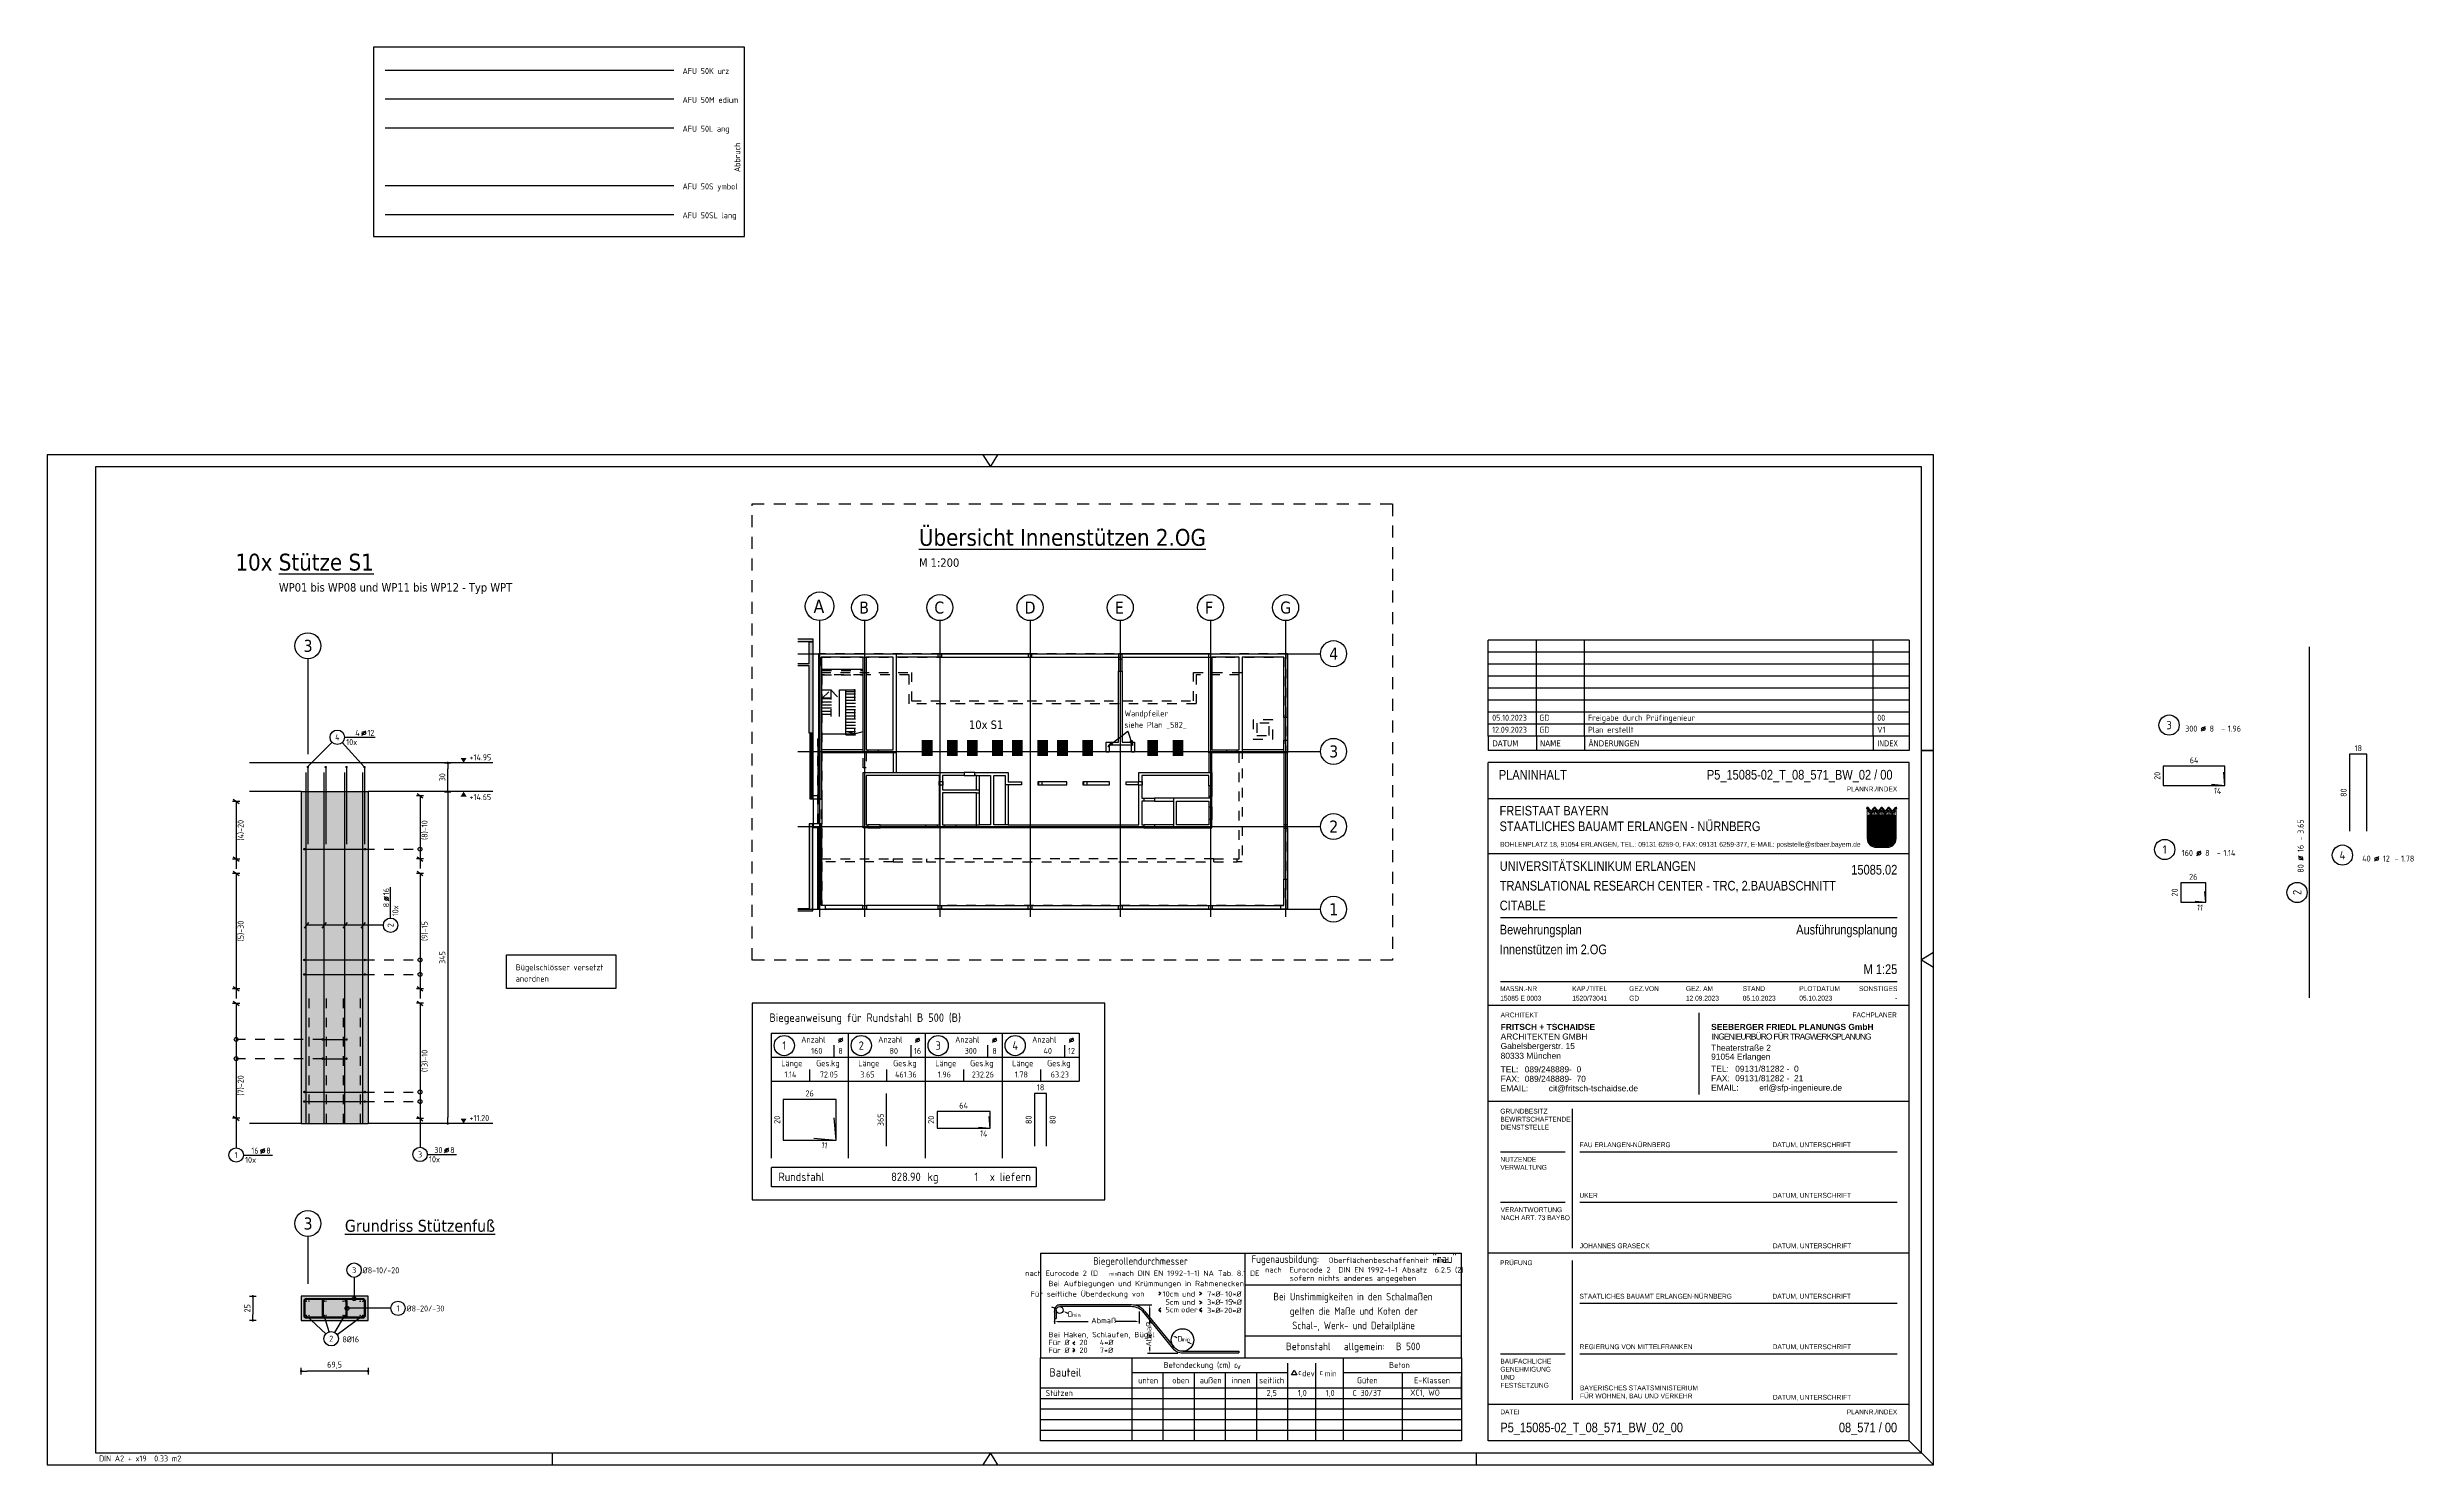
# Model space of a CAD drawing. Extents: x 0 to 24.6, y -21.5 to -6.7.
import ezdxf
from ezdxf.enums import TextEntityAlignment as Align

# ---------------------------------------------------------------- set-up
doc = ezdxf.new("R2010")
doc.units = 0
doc.header["$LTSCALE"] = 0.25
for name, pattern in [('AUSGEZOGEN', [1000.01, 1000, 0.01]), ('DOT', [0.175, 0.05, -0.125]), ('HIDDEN', [0.375, 0.25, -0.125]), ('HIDDEN2', [0.187, 0.125, -0.062]), ('STRICHLINIE', [0.75, 0.5, -0.25]), ('VERDECKT', [0.375, 0.25, -0.125])]:
    doc.linetypes.add(name, pattern=pattern)
for name, color, linetype in [('40 A Plankopf Text F+T', 7, 'Continuous'), ('ACHSEN', 7, 'Continuous'), ('AFU', 7, 'Continuous'), ('Bestand', 7, 'Continuous'), ('BET-ANS', 7, 'Continuous'), ('BETON', 7, 'Continuous'), ('Brüstung DG', 7, 'Continuous'), ('DETAIL', 7, 'Continuous'), ('DG', 7, 'Continuous'), ('DRUEBER', 7, 'Continuous'), ('grau_dunkel', 7, 'Continuous'), ('grau_hell', 7, 'Continuous'), ('grau_mittel', 7, 'Continuous'), ('HILFE', 7, 'Continuous'), ('koten', 7, 'Continuous'), ('MASSE', 7, 'Continuous'), ('OBJEKT', 7, 'Continuous'), ('RAHMEN', 7, 'Continuous'), ('RND', 7, 'Continuous'), ('RND_BILD', 7, 'Continuous'), ('SCHRAFF', 7, 'Continuous'), ('SFP_Achsen', 7, 'Continuous'), ('STEMPEL', 7, 'Continuous'), ('TEXT', 7, 'Continuous'), ('VERDECKT', 7, 'Continuous')]:
    doc.layers.add(name, color=color, linetype=linetype)
doc.layers.add('NOPLOT', color=7, linetype='Continuous', plot=False)
doc.styles.add('ERSTELLTER_STIL_3', font='arial.ttf')
doc.styles.add('ERSTELLTER_STIL_4', font='arialbd.ttf')
doc.styles.add('helv', font='tahoma.ttf')
doc.styles.add('plankopf_ArialN', font='ARIALN.TTF')
doc.styles.add('txt', font='isocp.shx')
doc.linetypes.add('ABBRUCH', pattern='A,0.15,-0.15,["x",Standard,S=0.07,R=0,X=-0.1,Y=-0.0238],-0.005', length=0.305)
doc.linetypes.add('AFU_50K', pattern='A,0.15,["/",Standard,S=0.2,R=0,X=-0.01,Y=-0.1],0.07,["/",Standard,S=0.2,R=0,X=-0.01,Y=-0.1],0.15', length=0.37)
doc.linetypes.add('AFU_50L', pattern='A,0.75,["/",Standard,S=0.2,R=0,X=-0.01,Y=-0.1],0.07,["/",Standard,S=0.2,R=0,X=-0.01,Y=-0.1],0.75', length=1.57)
doc.linetypes.add('AFU_50M', pattern='A,0.45,["/",Standard,S=0.2,R=0,X=-0.01,Y=-0.1],0.07,["/",Standard,S=0.2,R=0,X=-0.01,Y=-0.1],0.45', length=0.97)
doc.linetypes.add('AFU_50S', pattern='A,0,-0.15,["/",Standard,S=0.2,R=0,X=-0.01,Y=-0.1],0,-0.07,["/",Standard,S=0.2,R=0,X=-0.01,Y=-0.1],-0.15', length=0.37)
doc.linetypes.add('AFU_50SL', pattern='A,0,-0.75,["/",Standard,S=0.2,R=0,X=-0.01,Y=-0.1],0,-0.07,["/",Standard,S=0.2,R=0,X=-0.01,Y=-0.1],-0.75', length=1.57)
doc.dimstyles.new('DOT_I', dxfattribs={"dimscale": 0.25, "dimtxt": 0.25, "dimasz": 0.25, "dimexe": 0.1, "dimexo": 0.3, "dimgap": 0.1, "dimtad": 1, "dimdec": 3, "dimzin": 3, "dimtxsty": 'txt', "dimblk": 'DOT', "dimblk1": 'DOT', "dimblk2": 'DOT', "dimsah": 1, "dimcen": 0.1, "dimse1": 1, "dimse2": 1, "dimazin": 0, "dimtfac": 1, "dimtdec": 4, "dimtix": 1, "dimtmove": 2, "dimatfit": 3, "dimfxl": 0, "dimtvp": 1, "dimtolj": 1, "dimtzin": 0, "dimarcsym": 0})
pattern_1 = [(0, (-322.07857, -163.97815), (8e-17, 0.254), [])]

msp = doc.modelspace()

# ---------------------------------------------------------------- texts
at = {"style": 'plankopf_ArialN'}
msp.add_text('PLANNR./INDEX', height=0.05, dxfattribs=at).set_placement((19.2243, -14.46), align=Align.RIGHT)
at = {"layer": 'AFU', "color": 8, "linetype": 'AFU_50K', "style": 'txt'}
msp.add_text('AFU 50K urz', height=0.0625, dxfattribs=at).set_placement((6.6011, -7.0015))
at = {"layer": 'AFU', "color": 8, "linetype": 'AFU_50M', "style": 'txt'}
msp.add_text('AFU 50M edium', height=0.0625, dxfattribs=at).set_placement((6.6011, -7.3015))
at = {"layer": 'AFU', "color": 8, "linetype": 'AFU_50L', "style": 'txt'}
msp.add_text('AFU 50L ang', height=0.0625, dxfattribs=at).set_placement((6.6011, -7.6015))
at = {"layer": 'AFU', "color": 8, "linetype": 'ABBRUCH', "style": 'txt'}
msp.add_text('Abbruch', height=0.0625, rotation=90, dxfattribs=at).set_placement((7.2007, -8.0205))
at = {"layer": 'AFU', "color": 8, "linetype": 'AFU_50S', "style": 'txt'}
msp.add_text('AFU 50S ymbol', height=0.0625, dxfattribs=at).set_placement((6.6011, -8.2015))
at = {"layer": 'AFU', "color": 8, "linetype": 'AFU_50SL', "style": 'txt'}
msp.add_text('AFU 50SL lang', height=0.0625, dxfattribs=at).set_placement((6.6011, -8.5015))
at = {"layer": 'BET-ANS', "style": 'plankopf_ArialN'}
for s, p in [('PLANINHALT', (15.0844, -14.3372)), ('P5_15085-02_T_08_571_BW_02 / 00', (17.2461, -14.337)), ('P5_15085-02_T_08_571_BW_02_00', (15.1, -21.1238))]:
    msp.add_text(s, height=0.1, dxfattribs=at).set_placement(p)
at = {"layer": 'RAHMEN', "color": 1, "linetype": 'Continuous', "style": 'txt', "width": 0.95}
for s, p in [('Biegerollendurchmesser', (11.3613, -19.3824)), ('Fugenausbildung:', (12.8654, -19.3626)), ('Bei Unstimmigkeiten in den Schalmaßen', (13.5686, -19.7523)), ('gelten die Maße und Koten der', (13.5771, -19.9023)), ('Schal-, Werk- und Detailpläne', (13.5753, -20.0523))]:
    msp.add_text(s, height=0.07875, dxfattribs=at).set_placement(p, align=Align.CENTER)
at = {"layer": 'RAHMEN', "color": 7, "linetype": 'Continuous', "style": 'txt'}
for s, height, p in [('nach  Eurocode 2  DIN EN 1992-1-1 Absatz  6.2.5 (2)', 0.05625, (12.6555, -19.4626)), ('Oberflächenbeschaffenheit mind.', 0.05625, (13.3146, -19.3626)), ('Bei Aufbiegungen und Krümmungen in Rahmenecken:', 0.05625, (10.4032, -19.605)), ('10cm', 0.05625, (11.5899, -19.7131)), ('und', 0.05625, (11.792, -19.7131)), ('7*%%C', 0.05625, (12.0528, -19.7131)), ('10*%%C', 0.05625, (12.2411, -19.7131)), ('sofern nichts anderes angegeben', 0.05625, (12.9121, -19.5492)), ('D', 0.0563, (10.6047, -19.9237)), ('5cm', 0.05625, (11.6196, -19.877)), ('5cm', 0.05625, (11.62, -19.799)), ('oder', 0.05625, (11.7819, -19.877)), ('und', 0.05625, (11.7923, -19.799)), ('3*%%C', 0.05625, (12.0514, -19.8849)), ('3*%%C', 0.05625, (12.0521, -19.799)), ('-', 0.0563, (12.1821, -19.8849)), ('-', 0.0563, (12.1829, -19.799)), ('-', 0.0563, (12.1836, -19.7131)), ('20*%%C', 0.05625, (12.2288, -19.8849)), ('15*%%C', 0.05625, (12.2411, -19.799)), ('Bei Haken, Schlaufen, Bügel', 0.05625, (10.4043, -20.1359)), ('Abmaß', 0.05625, (10.8487, -19.9897)), ('D', 0.0563, (11.7433, -20.1789)), ('Für %%C', 0.05625, (10.4042, -20.2178)), ('Für %%C', 0.05625, (10.4043, -20.2988)), ('20', 0.05625, (10.7252, -20.2178)), ('20', 0.05625, (10.7253, -20.2988)), ('4*%%C', 0.05625, (10.9372, -20.2178)), ('7*%%C', 0.05625, (10.9372, -20.2988))]:
    msp.add_text(s, height=height, dxfattribs=at).set_placement(p)
msp.add_text('nach Eurocode 2 (D     nach DIN EN 1992-1-1) NA Tab. 8.1 DE', height=0.05625, dxfattribs=at).set_placement((11.3794, -19.4979), align=Align.CENTER)
msp.add_text('Für seitliche Überdeckung von', height=0.05625, dxfattribs=at).set_placement((11.4037, -19.7131), align=Align.RIGHT)
msp.add_text('Abmaß', height=0.05625, rotation=90, dxfattribs=at).set_placement((11.4738, -20.2327))
at = {"layer": 'RAHMEN', "color": 1, "linetype": 'Continuous', "style": 'txt'}
for s, height, p in [('Betondeckung (cm) c', 0.0625, (11.6005, -20.4557)), ('Betonstahl', 0.07875, (12.8727, -20.2702)), ('allgemein:', 0.07875, (13.4744, -20.2702)), ('Beton', 0.0625, (13.9436, -20.4557)), ('B 500 ', 0.07875, (14.0138, -20.2702)), ('Bauteil', 0.0875, (10.4137, -20.5449)), ('v', 0.0625, (12.3613, -20.4689)), ('c', 0.0625, (12.9997, -20.5298)), ('dev', 0.0625, (13.0405, -20.543)), ('c', 0.0625, (13.2208, -20.5298)), ('min', 0.0625, (13.2751, -20.543))]:
    msp.add_text(s, height=height, dxfattribs=at).set_placement(p)
at = {"layer": 'RND', "color": 7, "linetype": 'AUSGEZOGEN', "style": 'txt'}
for s, p in [('18', (24.0156, -14.0104)), ('64', (22.3093, -14.1359)), ('26', (22.3009, -15.3482))]:
    msp.add_text(s, height=0.0625, dxfattribs=at).set_placement(p, align=Align.MIDDLE)
for s, rotation, p in [('20', 90, (21.9268, -14.2984)), ('14', 354.99986, (22.5541, -14.4545)), ('80', 90, (23.8631, -14.4729)), ('(4)-20', 90, (2.0085, -14.8646)), ('(8)-10', 90, (3.9198, -14.8629)), ('20', 90, (22.1084, -15.5107)), ('11', 354.99986, (22.3707, -15.6682)), ('(5)-30', 90, (2.0085, -15.912)), ('(9)-15', 90, (3.9198, -15.9129)), ('(13)-10', 90, (3.9198, -17.2629)), ('(7)-20', 90, (2.0085, -17.5181))]:
    msp.add_text(s, height=0.0625, rotation=rotation, dxfattribs=at).set_placement(p, align=Align.MIDDLE)
at = {"layer": 'RND_BILD', "color": 7, "linetype": 'AUSGEZOGEN', "style": 'txt'}
for s, p in [('26', (7.9222, -17.6007)), ('64', (9.5222, -17.7263)), ('18', (10.3222, -17.5372))]:
    msp.add_text(s, height=0.063, dxfattribs=at).set_placement(p, align=Align.MIDDLE)
for s, rotation, p in [('20', 90, (7.5847, -17.8747)), ('365', 90, (8.6597, -17.8747)), ('20', 90, (9.1847, -17.8747)), ('80', 90, (10.1978, -17.8747)), ('80', 90, (10.4465, -17.8747)), ('11', 354.99986, (8.0758, -18.1384)), ('14', 354.99986, (9.7318, -18.0177))]:
    msp.add_text(s, height=0.063, rotation=rotation, dxfattribs=at).set_placement(p, align=Align.MIDDLE)
at = {"layer": 'SFP_Achsen', "color": 7, "linetype": 'AUSGEZOGEN', "style": 'helv'}
for s, height, p in [('A', 0.1375, (7.9625, -12.604)), ('B', 0.125, (8.4369, -12.6113)), ('C', 0.125, (9.2182, -12.6113)), ('D', 0.125, (10.1557, -12.6113)), ('E', 0.125, (11.0932, -12.6113)), ('F', 0.125, (12.0307, -12.6113)), ('G', 0.125, (12.8119, -12.6113)), ('4', 0.125, (13.3214, -13.0912)), ('3', 0.125, (13.3214, -14.1069)), ('2', 0.125, (13.3214, -14.8881)), ('1', 0.125, (13.3214, -15.7475))]:
    msp.add_text(s, height=height, dxfattribs=at).set_placement(p)
at = {"layer": 'SFP_Achsen', "color": 6, "linetype": 'AUSGEZOGEN', "style": 'helv'}
for p in [(2.6625, -13.0092), (2.6625, -19.0156)]:
    msp.add_text('3', height=0.125, dxfattribs=at).set_placement(p)
at = {"layer": 'TEXT', "color": 5, "linetype": 'AUSGEZOGEN', "style": 'helv'}
for s, p in [('%%UÜbersicht Innenstützen 2.OG', (9.0581, -11.9064)), ('10x %%UStütze S1', (1.9549, -12.1637))]:
    msp.add_text(s, height=0.175, dxfattribs=at).set_placement(p)
at = {"layer": 'TEXT', "color": 1, "linetype": 'AUSGEZOGEN'}
for s, style, p in [('M 1:200', 'helv', (9.0581, -12.1252)), ('WP01 bis WP08 und WP11 bis WP12 - Typ WPT', 'helv', (2.4065, -12.3824)), ('10x S1', 'helv', (9.5779, -13.8104)), ('Biegeanweisung für Rundstahl B 500 (B)', 'txt', (7.504, -16.8562))]:
    msp.add_text(s, height=0.0875, dxfattribs=dict(at, style=style)).set_placement(p)
at = {"layer": 'TEXT', "color": 7, "linetype": 'AUSGEZOGEN', "style": 'txt'}
for s, height, p in [('Wandpfeiler', 0.0625, (11.1944, -13.6808)), ('siehe Plan _582_', 0.0625, (11.1944, -13.7995)), ('anordnen', 0.0625, (4.868, -16.439)), ('Bügelschlösser versetzt', 0.0625, (4.868, -16.3202)), ('%%C8-10/-20', 0.0625, (3.2775, -19.4707)), ('min', 0.04008, (11.0342, -19.4967)), ('%%C8-20/-30', 0.0625, (3.7337, -19.868)), ('min', 0.04008, (10.65, -19.9244)), ('8%%C16', 0.0625, (3.0667, -20.1886)), ('min', 0.04008, (11.7885, -20.1796)), ('unten', 0.0625, (11.3367, -20.6148)), ('oben', 0.0625, (11.6905, -20.6148)), ('außen', 0.0625, (11.9762, -20.6148)), ('innen', 0.0625, (12.3095, -20.6148)), ('seitlich', 0.0625, (12.5934, -20.6148)), ('Güten', 0.0625, (13.6105, -20.6148)), ('E-Klassen', 0.0625, (14.2043, -20.6148)), ('Stützen', 0.0625, (10.3745, -20.7468)), ('2,5', 0.0625, (12.6712, -20.7459)), ('1,0', 0.0625, (12.9951, -20.7459)), ('1,0', 0.0625, (13.2847, -20.7459)), ('C 30/37', 0.0625, (13.5651, -20.7459)), ('XC1, WO', 0.0625, (14.1628, -20.7425))]:
    msp.add_text(s, height=height, dxfattribs=at).set_placement(p)
at = {"layer": 'TEXT', "color": 6, "linetype": 'AUSGEZOGEN', "style": 'helv'}
msp.add_text('%%uGrundriss Stützenfuß', height=0.125, dxfattribs=at).set_placement((3.0925, -19.0388))
at = {"layer": 'TEXT', "color": 1, "style": 'txt'}
msp.add_text('"rau"', height=0.0875, dxfattribs=at).set_placement((14.397, -19.3628))

# ---------------------------------------------------------------- blocks, each defined once
blk = doc.blocks.new('Bundeslandwappen')
at = {"lineweight": 9, "true_color": 0xffffff}
for points in [[(-5.75, 16.5), (-5.98, 16.5), (-5.98, 16.29), (-5.75, 16.29)], [(-5.09, 15.68), (-5.31, 15.68), (-5.31, 15.47), (-5.09, 15.47)], [(-3.49, 15.68), (-3.71, 15.68), (-3.71, 15.47), (-3.49, 15.47)], [(-2.82, 16.5), (-3.05, 16.5), (-3.05, 16.29), (-2.82, 16.29)], [(-2.15, 15.68), (-2.38, 15.68), (-2.38, 15.47), (-2.15, 15.47)], [(-0.56, 15.68), (-0.78, 15.68), (-0.78, 15.47), (-0.56, 15.47)], [(0.11, 16.5), (-0.11, 16.5), (-0.11, 16.29), (0.11, 16.29)], [(0.78, 15.68), (0.56, 15.68), (0.56, 15.47), (0.78, 15.47)], [(2.38, 15.68), (2.15, 15.68), (2.15, 15.47), (2.38, 15.47)], [(3.05, 16.5), (2.82, 16.5), (2.82, 16.29), (3.05, 16.29)], [(3.71, 15.68), (3.49, 15.68), (3.49, 15.47), (3.71, 15.47)], [(5.31, 15.68), (5.09, 15.68), (5.09, 15.47), (5.31, 15.47)], [(5.98, 16.5), (5.75, 16.5), (5.75, 16.29), (5.98, 16.29)]]:
    blk.add_hatch(color=7, dxfattribs=at).paths.add_polyline_path(points)
at = {"true_color": 0xffffff}
for points in [[(-5.34, 12.59), (-5.7, 12.59), (-5.7, 12.19), (-5.07, 11.96)], [(-1.42, 10.67), (-5.07, 11.96), (-3.57, 8.42), (0.08, 7.13)], [(0.86, 12.59), (-2.24, 12.59), (-1.42, 10.67), (2.23, 9.38)], [(3.96, 12.59), (1.66, 12.59), (4.37, 11.63)], [(5.7, 11.16), (4.37, 11.63), (5.7, 8.5)], [(-3.57, 8.42), (-5.7, 9.18), (-5.7, 6.17), (-2.07, 4.88)], [(-5.7, 6.14), (-5.7, 3.7, 0.041392), (-5.65, 3.14), (-4.21, 2.63)], [(-0.56, 1.34), (-4.21, 2.63), (-3.29, 0.45, 0.073774), (-2.3, 0.3), (-0.12, 0.3)], [(1.58, 3.59), (-2.07, 4.88), (-0.56, 1.34), (2.36, 0.3, 0.043654), (2.95, 0.36)], [(3.73, 5.84), (0.08, 7.13), (1.58, 3.59), (5.23, 2.29)], [(5.7, 8.15), (2.23, 9.38), (3.73, 5.84), (5.7, 5.14)]]:
    blk.add_hatch(color=7, dxfattribs=at).paths.add_polyline_path(points)
at = {"lineweight": 9}
h = blk.add_hatch(dxfattribs=at)
h.set_pattern_fill('ANSI31', color=256, scale=0.08, angle=315, style=0)
h.set_pattern_definition(pattern_1)
h.paths.add_polyline_path([(-5.07, 11.96), (-5.7, 12.19), (-5.7, 9.18), (-3.57, 8.42)])
h = blk.add_hatch(dxfattribs=at)
h.set_pattern_fill('ANSI31', color=256, scale=0.08, angle=315, style=0)
h.set_pattern_definition(pattern_1)
h.paths.add_polyline_path([(-2.24, 12.59), (-5.34, 12.59), (-5.07, 11.96), (-1.42, 10.67)])
h = blk.add_hatch(dxfattribs=at)
h.set_pattern_fill('ANSI31', color=256, scale=0.08, angle=315, style=0)
h.set_pattern_definition(pattern_1)
h.paths.add_polyline_path([(2.23, 9.38), (-1.42, 10.67), (0.08, 7.13), (3.73, 5.84)])
h = blk.add_hatch(dxfattribs=at)
h.set_pattern_fill('ANSI31', color=256, scale=0.08, angle=315, style=0)
h.set_pattern_definition(pattern_1)
h.paths.add_polyline_path([(4.37, 11.63), (1.66, 12.59), (0.86, 12.59), (2.23, 9.38), (5.7, 8.15), (5.7, 8.5)])
h = blk.add_hatch(dxfattribs=at)
h.set_pattern_fill('ANSI31', color=256, scale=0.08, angle=315, style=0)
h.set_pattern_definition(pattern_1)
h.paths.add_polyline_path([(5.7, 12.59), (3.96, 12.59), (4.37, 11.63), (5.7, 11.16)])
h = blk.add_hatch(dxfattribs=at)
h.set_pattern_fill('ANSI31', color=256, scale=0.08, angle=315, style=0)
h.set_pattern_definition(pattern_1)
h.paths.add_polyline_path([(-2.07, 4.88), (-5.7, 6.17), (-5.7, 6.14), (-4.21, 2.63), (-0.56, 1.34)])
h = blk.add_hatch(dxfattribs=at)
h.set_pattern_fill('ANSI31', color=256, scale=0.08, angle=315, style=0)
h.set_pattern_definition(pattern_1)
h.paths.add_polyline_path([(-4.21, 2.63), (-5.65, 3.14, 0.285055), (-3.29, 0.45)])
h = blk.add_hatch(dxfattribs=at)
h.set_pattern_fill('ANSI31', color=256, scale=0.08, angle=315, style=0)
h.set_pattern_definition(pattern_1)
h.paths.add_polyline_path([(0.08, 7.13), (-3.57, 8.42), (-2.07, 4.88), (1.58, 3.59)])
h = blk.add_hatch(dxfattribs=at)
h.set_pattern_fill('ANSI31', color=256, scale=0.08, angle=315, style=0)
h.set_pattern_definition(pattern_1)
h.paths.add_polyline_path([(-0.56, 1.34), (-0.12, 0.3), (2.3, 0.3, 0.004354), (2.36, 0.3)])
h = blk.add_hatch(dxfattribs=at)
h.set_pattern_fill('ANSI31', color=256, scale=0.08, angle=315, style=0)
h.set_pattern_definition(pattern_1)
h.paths.add_polyline_path([(5.31, 2.11), (5.23, 2.29), (1.58, 3.59), (2.95, 0.36, 0.22704)])
h = blk.add_hatch(dxfattribs=at)
h.set_pattern_fill('ANSI31', color=256, scale=0.08, angle=315, style=0)
h.set_pattern_definition(pattern_1)
h.paths.add_polyline_path([(5.7, 5.14), (3.73, 5.84), (5.23, 2.29), (5.37, 2.24, 0.111178), (5.7, 3.7)])
for p, q in [((-6, 16.1), (-6, 3.7)), ((-6, 13.29), (6, 13.29)), ((-6, 12.94), (6, 12.94)), ((-5.7, 12.59), (-5.7, 3.7)), ((-5.7, 12.59), (5.7, 12.59)), ((-5.7, 12.19), (5.7, 8.15)), ((-5.64, 14.97), (-5.64, 15.18)), ((-5.61, 16.59), (-5.62, 16.68)), ((-5.34, 12.59), (-0.12, 0.3)), ((-5.33, 15.19), (-5.33, 15.05)), ((-4.68, 14.54), (-5.26, 14.54)), ((-4.12, 14.54), (-3.54, 14.54)), ((-3.47, 15.19), (-3.47, 15.05)), ((-3.36, 13.9), (-2.93, 14.17)), ((-2.93, 13.63), (-3.36, 13.9)), ((-3.19, 16.59), (-3.18, 16.67)), ((-3.16, 14.97), (-3.16, 15.18)), ((-2.93, 15.58), (-2.93, 14.47)), ((-2.93, 14.17), (-2.5, 13.9)), ((-2.5, 13.9), (-2.93, 13.63)), ((-2.71, 14.97), (-2.71, 15.18)), ((-2.68, 16.59), (-2.69, 16.67)), ((-2.4, 15.19), (-2.4, 15.05)), ((-1.74, 14.54), (-2.32, 14.54)), ((-2.24, 12.59), (2.95, 0.36)), ((-1.19, 14.54), (-0.61, 14.54)), ((-0.54, 15.19), (-0.54, 15.05)), ((0, 14.17), (-0.43, 13.9)), ((-0.43, 13.9), (0, 13.63)), ((-0.25, 16.59), (-0.24, 16.67)), ((-0.22, 14.97), (-0.22, 15.18)), ((0, 15.58), (0, 14.47)), ((0.43, 13.9), (0, 14.17)), ((0, 13.63), (0.43, 13.9)), ((0.22, 14.97), (0.22, 15.18)), ((0.25, 16.59), (0.24, 16.67)), ((0.54, 15.19), (0.54, 15.05)), ((1.19, 14.54), (0.61, 14.54)), ((0.86, 12.59), (5.31, 2.11)), ((1.66, 12.59), (5.7, 11.16)), ((1.74, 14.54), (2.32, 14.54)), ((2.4, 15.19), (2.4, 15.05)), ((2.93, 14.17), (2.5, 13.9)), ((2.5, 13.9), (2.93, 13.63)), ((2.68, 16.59), (2.69, 16.67)), ((2.71, 14.97), (2.71, 15.18)), ((2.93, 15.58), (2.93, 14.47)), ((3.36, 13.9), (2.93, 14.17)), ((2.93, 13.63), (3.36, 13.9)), ((3.16, 14.97), (3.16, 15.18)), ((3.19, 16.59), (3.18, 16.67)), ((3.47, 15.19), (3.47, 15.05)), ((4.12, 14.54), (3.54, 14.54)), ((3.96, 12.59), (5.7, 8.5)), ((4.68, 14.54), (5.26, 14.54)), ((5.33, 15.19), (5.33, 15.05)), ((5.61, 16.59), (5.62, 16.68)), ((5.64, 14.97), (5.64, 15.18)), ((5.7, 3.7), (5.7, 12.59)), ((6, 3.7), (6, 16.1)), ((-5.7, 9.18), (5.7, 5.14)), ((-5.7, 6.17), (5.37, 2.24)), ((-5.7, 6.14), (-3.29, 0.45)), ((-5.66, 3.14), (2.36, 0.3)), ((-2.3, 0.3), (2.3, 0.3)), ((-2.3, 0), (2.3, 0))]:
    blk.add_line(p, q, dxfattribs=at)
for points in [[(-5.75, 16.29), (-5.98, 16.29), (-5.98, 16.5), (-5.75, 16.5)], [(-5.09, 15.47), (-5.31, 15.47), (-5.31, 15.68), (-5.09, 15.68)], [(-4.07, 13.71), (-4.83, 13.71), (-4.83, 14.1), (-4.07, 14.1)], [(-3.71, 15.47), (-3.49, 15.47), (-3.49, 15.68), (-3.71, 15.68)], [(-2.82, 16.29), (-3.05, 16.29), (-3.05, 16.5), (-2.82, 16.5)], [(-2.15, 15.47), (-2.38, 15.47), (-2.38, 15.68), (-2.15, 15.68)], [(-1.8, 13.71), (-1.04, 13.71), (-1.04, 14.1), (-1.8, 14.1)], [(-0.78, 15.47), (-0.56, 15.47), (-0.56, 15.68), (-0.78, 15.68)], [(0.11, 16.29), (-0.11, 16.29), (-0.11, 16.5), (0.11, 16.5)], [(0.78, 15.47), (0.56, 15.47), (0.56, 15.68), (0.78, 15.68)], [(1.8, 13.71), (1.04, 13.71), (1.04, 14.1), (1.8, 14.1)], [(2.15, 15.47), (2.38, 15.47), (2.38, 15.68), (2.15, 15.68)], [(3.05, 16.29), (2.82, 16.29), (2.82, 16.5), (3.05, 16.5)], [(3.71, 15.47), (3.49, 15.47), (3.49, 15.68), (3.71, 15.68)], [(4.07, 13.71), (4.83, 13.71), (4.83, 14.1), (4.07, 14.1)], [(5.09, 15.47), (5.31, 15.47), (5.31, 15.68), (5.09, 15.68)], [(5.75, 16.29), (5.98, 16.29), (5.98, 16.5), (5.75, 16.5)]]:
    blk.add_lwpolyline(points, close=True, dxfattribs=at)
for centre in [(-5.28, 13.9), (-3.71, 13.9), (-2.2, 13.9), (-0.68, 13.9), (0.68, 13.9), (2.2, 13.9), (3.71, 13.9), (5.28, 13.9)]:
    blk.add_circle(centre, 0.123, dxfattribs=at)
for centre, radius, start, end in [((-5.89, 16.45), 0.362, 44.66814, 253.11831), ((-5.67, 16.67), 0.05, 6.6615, 44.66814), ((-5.49, 15.18), 0.157, 3.2756, 179.55206), ((-5.19, 14.99), 0.453, 182.83284, 261.30427), ((-5.56, 16.59), 0.05, 186.6615, 265.62087), ((-5.42, 15.99), 0.179, 74.78828, 15.13561), ((-5.59, 16.26), 0.281, 346.02321, 85.62087), ((-5.36, 16.21), 0.05, 254.78828, 346.02321), ((-5.26, 15.23), 0.191, 249.63581, 3.08566), ((-5.2, 16.05), 0.05, 93.06329, 195.13561), ((-5.19, 15.87), 0.224, 350.95424, 93.06329), ((-5.02, 15.24), 0.05, 82.94673, 183.08566), ((-4.99, 15.54), 0.249, 262.94673, 77.88554), ((-4.92, 15.83), 0.05, 170.95424, 257.88554), ((-4.62, 14.89), 0.224, 71.40005, 0), ((-4.71, 14.85), 0.312, 275.96495, 353.97732), ((-4.4, 15.24), 0.208, 317.07745, 222.92255), ((-4.18, 14.89), 0.224, 180, 108.59995), ((-4.09, 14.85), 0.312, 186.02268, 264.03505), ((-3.81, 15.54), 0.249, 102.11446, 277.05327), ((-3.88, 15.83), 0.05, 282.11446, 9.04576), ((-3.61, 15.87), 0.224, 86.93671, 189.04576), ((-3.78, 15.24), 0.05, 356.91434, 97.05327), ((-3.54, 15.23), 0.191, 176.91434, 290.36419), ((-3.6, 16.05), 0.05, 344.86439, 86.93671), ((-3.38, 15.99), 0.179, 164.86439, 105.21172), ((-3.61, 14.99), 0.453, 278.69573, 357.16716), ((-3.21, 16.26), 0.281, 94.37913, 193.97679), ((-3.44, 16.21), 0.05, 193.97679, 285.21172), ((-3.31, 15.18), 0.157, 0.44794, 176.7244), ((-3.24, 16.59), 0.05, 274.37913, 353.3385), ((-3.13, 16.67), 0.05, 155.22882, 173.3385), ((-2.93, 16.58), 0.264, 24.0166, 155.34093), ((-2.55, 15.18), 0.157, 3.2756, 179.55206), ((-2.26, 14.99), 0.453, 182.83284, 261.30427), ((-2.74, 16.66), 0.05, 6.6615, 24.0166), ((-2.63, 16.59), 0.05, 186.6615, 265.62087), ((-2.49, 15.99), 0.179, 74.78828, 15.13561), ((-2.65, 16.26), 0.281, 346.02321, 85.62087), ((-2.43, 16.21), 0.05, 254.78828, 346.02321), ((-2.33, 15.23), 0.191, 249.63581, 3.08566), ((-2.27, 16.05), 0.05, 93.06329, 195.13561), ((-2.26, 15.87), 0.224, 350.95424, 93.06329), ((-2.09, 15.24), 0.05, 82.94673, 183.08566), ((-2.05, 15.54), 0.249, 262.94673, 77.88554), ((-1.99, 15.83), 0.05, 170.95424, 257.88554), ((-1.69, 14.89), 0.224, 71.40005, 0), ((-1.78, 14.85), 0.312, 275.96495, 353.97732), ((-1.47, 15.24), 0.208, 317.07745, 222.92255), ((-1.24, 14.89), 0.224, 180, 108.59995), ((-1.16, 14.85), 0.312, 186.02268, 264.03505), ((-0.88, 15.54), 0.249, 102.11446, 277.05327), ((-0.94, 15.83), 0.05, 282.11446, 9.04576), ((-0.67, 15.87), 0.224, 86.93671, 189.04576), ((-0.84, 15.24), 0.05, 356.91434, 97.05327), ((-0.6, 15.23), 0.191, 176.91434, 290.36419), ((-0.66, 16.05), 0.05, 344.86439, 86.93671), ((-0.44, 15.99), 0.179, 164.86439, 105.21172), ((-0.68, 14.99), 0.453, 278.69573, 357.16716), ((-0.28, 16.26), 0.281, 94.37913, 193.97679), ((-0.5, 16.21), 0.05, 193.97679, 285.21172), ((-0.38, 15.18), 0.157, 0.44794, 176.7244), ((-0.3, 16.59), 0.05, 274.37913, 353.3385), ((0, 16.58), 0.264, 24.0166, 155.34093), ((-0.19, 16.67), 0.05, 155.22882, 173.3385), ((0.38, 15.18), 0.157, 3.2756, 179.55206), ((0.68, 14.99), 0.453, 182.83284, 261.30427), ((0.19, 16.66), 0.05, 6.6615, 24.0166), ((0.3, 16.59), 0.05, 186.6615, 265.62087), ((0.44, 15.99), 0.179, 74.78828, 15.13561), ((0.28, 16.26), 0.281, 346.02321, 85.62087), ((0.5, 16.21), 0.05, 254.78828, 346.02321), ((0.6, 15.23), 0.191, 249.63581, 3.08566), ((0.66, 16.05), 0.05, 93.06329, 195.13561), ((0.67, 15.87), 0.224, 350.95424, 93.06329), ((0.84, 15.24), 0.05, 82.94673, 183.08566), ((0.88, 15.54), 0.249, 262.94673, 77.88554), ((0.94, 15.83), 0.05, 170.95424, 257.88554), ((1.24, 14.89), 0.224, 71.40005, 0), ((1.16, 14.85), 0.312, 275.96495, 353.97732), ((1.47, 15.24), 0.208, 317.07745, 222.92255), ((1.69, 14.89), 0.224, 180, 108.59995), ((1.78, 14.85), 0.312, 186.02268, 264.03505), ((2.05, 15.54), 0.249, 102.11446, 277.05327), ((1.99, 15.83), 0.05, 282.11446, 9.04576), ((2.26, 15.87), 0.224, 86.93671, 189.04576), ((2.09, 15.24), 0.05, 356.91434, 97.05327), ((2.33, 15.23), 0.191, 176.91434, 290.36419), ((2.27, 16.05), 0.05, 344.86439, 86.93671), ((2.49, 15.99), 0.179, 164.86439, 105.21172), ((2.26, 14.99), 0.453, 278.69573, 357.16716), ((2.65, 16.26), 0.281, 94.37913, 193.97679), ((2.43, 16.21), 0.05, 193.97679, 285.21172), ((2.55, 15.18), 0.157, 0.44794, 176.7244), ((2.63, 16.59), 0.05, 274.37913, 353.3385), ((2.93, 16.58), 0.264, 24.0166, 155.34093), ((2.74, 16.67), 0.05, 155.22882, 173.3385), ((3.31, 15.18), 0.157, 3.2756, 179.55206), ((3.61, 14.99), 0.453, 182.83284, 261.30427), ((3.13, 16.66), 0.05, 6.6615, 24.0166), ((3.24, 16.59), 0.05, 186.6615, 265.62087), ((3.38, 15.99), 0.179, 74.78828, 15.13561), ((3.21, 16.26), 0.281, 346.02321, 85.62087), ((3.44, 16.21), 0.05, 254.78828, 346.02321), ((3.54, 15.23), 0.191, 249.63581, 3.08566), ((3.6, 16.05), 0.05, 93.06329, 195.13561), ((3.61, 15.87), 0.224, 350.95424, 93.06329), ((3.78, 15.24), 0.05, 82.94673, 183.08566), ((3.81, 15.54), 0.249, 262.94673, 77.88554), ((3.88, 15.83), 0.05, 170.95424, 257.88554), ((4.18, 14.89), 0.224, 71.40005, 0), ((4.09, 14.85), 0.312, 275.96495, 353.97732), ((4.4, 15.24), 0.208, 317.07745, 222.92255), ((4.62, 14.89), 0.224, 180, 108.59995), ((4.71, 14.85), 0.312, 186.02268, 264.03505), ((4.99, 15.54), 0.249, 102.11446, 277.05327), ((4.92, 15.83), 0.05, 282.11446, 9.04576), ((5.19, 15.87), 0.224, 86.93671, 189.04576), ((5.02, 15.24), 0.05, 356.91434, 97.05327), ((5.26, 15.23), 0.191, 176.91434, 290.36419), ((5.2, 16.05), 0.05, 344.86439, 86.93671), ((5.42, 15.99), 0.179, 164.86439, 105.21172), ((5.19, 14.99), 0.453, 278.69573, 357.16716), ((5.59, 16.26), 0.281, 94.37913, 193.97679), ((5.36, 16.21), 0.05, 193.97679, 285.21172), ((5.49, 15.18), 0.157, 0.44794, 176.7244), ((5.56, 16.59), 0.05, 274.37913, 353.3385), ((5.67, 16.67), 0.05, 135.33186, 173.3385), ((5.89, 16.45), 0.362, 286.88169, 135.33186), ((-2.3, 3.7), 3.7, 180, 270), ((-2.3, 3.7), 3.4, 180, 270), ((2.3, 3.7), 3.7, 270, 0), ((2.3, 3.7), 3.4, 270, 0)]:
    blk.add_arc(centre, radius, start, end, dxfattribs=at)
blk = doc.blocks.new('Plankopf_PU')
for p, q in [((-18.5, 25.4), (-18.5, 27.7)), ((-1, 27.7), (-18.5, 27.7)), ((-1, 27.7), (-18.5, 27.7)), ((-1, 25.4), (-1, 27.7)), ((-1, 25.4), (-18.5, 25.4)), ((-1, 25.4), (-18.5, 25.4)), ((-18.5, 19.1), (-18.5, 25.4)), ((-1, 19.1), (-1, 25.4)), ((-1.5, 22.75), (-18, 22.75)), ((-18, 20.1), (-1.5, 20.1)), ((-18.5, 15.1), (-18.5, 19.1)), ((-1, 19.1), (-18.5, 19.1)), ((-9.75, 18.8), (-9.75, 15.4)), ((-1, 15.1), (-1, 19.1)), ((-1, 15.1), (-18.5, 15.1)), ((-1, 15.1), (-18.5, 15.1)), ((-18.5, 8.8), (-18.5, 15.1)), ((-15, 9), (-15, 14.8)), ((-1, 8.8), (-1, 15.1)), ((-15.3, 13), (-18, 13)), ((-1.5, 13), (-14.7, 13)), ((-15.3, 10.9), (-18, 10.9)), ((-1.5, 10.9), (-14.7, 10.9)), ((-18.5, 2.5), (-18.5, 8.8)), ((-1, 8.8), (-18.5, 8.8)), ((-15, 2.7), (-15, 8.5)), ((-1, 2.5), (-1, 8.8)), ((-1.5, 6.7), (-14.7, 6.7)), ((-15.3, 4.6), (-18, 4.6)), ((-1.5, 4.6), (-14.7, 4.6)), ((-1, 2.5), (-18.5, 2.5)), ((-18.5, 1), (-18.5, 2.5)), ((-1, 2.5), (-18.5, 2.5)), ((-1, 1), (-1, 2.5)), ((-1, 1), (-18.5, 1))]:
    blk.add_line(p, q)
at = {"xscale": 0.1, "yscale": 0.1, "zscale": 0.1}
blk.add_blockref('Bundeslandwappen', (-2.148, 25.669), dxfattribs=at)
at = {"linetype": 'AUSGEZOGEN', "lineweight": 35, "style": 'plankopf_ArialN'}
blk.add_text('STAATLICHES BAUAMT ERLANGEN - NÜRNBERG', height=0.4, dxfattribs=at).set_placement((-18.032, 26.552), align=Align.MIDDLE_LEFT)
for s, height, p in [('FREISTAAT BAYERN', 0.4, (-18.032, 27.401)), ('PRÜFUNG', 0.2, (-18.013, 8.5))]:
    blk.add_text(s, height=height, dxfattribs=at).set_placement(p, align=Align.TOP_LEFT)
at = {"style": 'plankopf_ArialN'}
for s, p in [('BOHLENPLATZ 18, 91054 ERLANGEN, TEL.: 09131 6259-0, FAX: 09131 6259-377, E-MAIL: poststelle@stbaer.bayern.de', (-18.012, 25.702)), ('MASSN.-NR', (-18.011, 19.698)), ('KAP./TITEL', (-15.01, 19.698)), ('GEZ.VON', (-12.644, 19.7)), ('GEZ. AM', (-10.286, 19.7)), ('STAND', (-7.927, 19.702)), ('PLOTDATUM', (-5.574, 19.7)), ('FAU ERLANGEN-NÜRNBERG', (-14.712, 13.207)), ('DATUM, UNTERSCHRIFT', (-6.687, 13.207)), ('UKER', (-14.712, 11.107)), ('DATUM, UNTERSCHRIFT', (-6.68, 11.106)), ('JOHANNES GRASECK', (-14.7, 9.005)), ('DATUM, UNTERSCHRIFT', (-6.675, 9.005)), ('STAATLICHES BAUAMT ERLANGEN-NÜRNBERG', (-14.712, 6.907)), ('DATUM, UNTERSCHRIFT', (-6.687, 6.907)), ('REGIERUNG VON MITTELFRANKEN', (-14.705, 4.806)), ('DATUM, UNTERSCHRIFT', (-6.68, 4.806)), ('DATEI', (-18.002, 2.095)), ('DATUM, UNTERSCHRIFT', (-6.675, 2.705))]:
    blk.add_text(s, height=0.2, dxfattribs=at).set_placement(p)
for s, p in [('SONSTIGES', (-1.493, 19.7)), ('PLANNR./INDEX', (-1.501, 2.095))]:
    blk.add_text(s, height=0.2, dxfattribs=at).set_placement(p, align=Align.RIGHT)
at = {"linetype": 'AUSGEZOGEN', "lineweight": 35, "style": 'plankopf_ArialN'}
blk.add_text('ARCHITEKT', height=0.2, dxfattribs=at).set_placement((-17.989, 18.607))
blk.add_text('FACHPLANER', height=0.2, dxfattribs=at).set_placement((-1.52, 18.611), align=Align.RIGHT)
at = {"insert": (-5.574, 19.303), "char_height": 0.2, "attachment_point": 7, "style": 'plankopf_ArialN'}
blk.add_mtext('05.10.2023', dxfattribs=at)
at = {"char_height": 0.2, "attachment_point": 1, "style": 'plankopf_ArialN'}
for s, insert, width in [('GRUNDBESITZ\\PBEWIRTSCHAFTENDE DIENSTSTELLE', (-18, 14.804), 2.5), ('NUTZENDE^JVERWALTUNG', (-17.998, 12.8), 2.69843), ('VERANTWORTUNG  NACH ART. 73 BAYBO', (-17.988, 10.705), 2.68768), ('BAUFACHLICHE GENEHMIGUNG UND FESTSETZUNG', (-17.998, 4.404), 2.2311), ('BAYERISCHES STAATSMINISTERIUM ^JFÜR WOHNEN, BAU UND VERKEHR', (-14.689, 3.294), 9.29412)]:
    blk.add_mtext(s, dxfattribs=dict(at, insert=insert, width=width))
at = {"style": 'plankopf_ArialN'}
for tag, p in [('PROJEKTBEZEICHNUNGZ1', (-18.025, 24.578)), ('PROJEKTBEZEICHNUNGZ2', (-18.025, 23.761)), ('PROJEKTBEZEICHNUNGZ3', (-18.025, 22.941))]:
    blk.add_attdef(tag, text='', height=0.4, dxfattribs=at).set_placement(p, align=Align.BOTTOM_LEFT)
for tag, p in [('GEB.-NR', (-1.5, 24.946)), ('0.000X', (-1.507, 1.749))]:
    blk.add_attdef(tag, text='', height=0.4, dxfattribs=at).set_placement(p, align=Align.TOP_RIGHT)
for tag, p, height in [('PLANINHALTZ1', (-18.025, 22.055), 0.4), ('PLANINHALTZ2', (-18.025, 21.232), 0.4), ('PLANINHALTZ3', (-18.025, 20.409), 0.4), ('MASSN.-NR', (-18.005, 19.303), 0.2), ('KAPITEL/TITEL', (-15.01, 19.303), 0.2), ('GEZ_VON', (-12.644, 19.303), 0.2), ('GEZ_AM', (-10.286, 19.303), 0.2), ('STAND', (-7.927, 19.303), 0.2)]:
    blk.add_attdef(tag, p, '', height=height, dxfattribs=at)
for tag, height, p in [('PROJEKTKATEGORIE', 0.4, (-1.5, 21.232)), ('PLANUNGSPHASE', 0.4, (-1.5, 22.055)), ('MAßSTAB', 0.4, (-1.5, 20.409)), ('SONSTIGES', 0.2, (-1.5, 19.303))]:
    blk.add_attdef(tag, text='', height=height, dxfattribs=at).set_placement(p, align=Align.RIGHT)
at = {"layer": '40 A Plankopf Text F+T', "color": 7, "linetype": 'Continuous', "lineweight": 13, "char_height": 0.25, "attachment_point": 7}
for s, insert, style in [('\\A1;ARCHITEKTEN GMBH', (-17.988, 17.68), 'ERSTELLTER_STIL_3'), ('\\A1;FRITSCH + TSCHAIDSE ', (-17.988, 18.081), 'ERSTELLTER_STIL_4'), ('\\A1;SEEBERGER FRIEDL PLANUNGS GmbH', (-9.238, 18.081), 'ERSTELLTER_STIL_4'), ('\\A1;{\\T0.8;INGENIEURBÜRO FÜR TRAGWERKSPLANUNG}', (-9.238, 17.68), 'ERSTELLTER_STIL_3'), ('\\A1;80333 München', (-17.988, 16.879), 'ERSTELLTER_STIL_3'), ('\\A1;Gabelsbergerstr. 15', (-17.988, 17.212), 'ERSTELLTER_STIL_3'), ('\\A1;Theaterstraße 2', (-9.238, 17.212), 'ERSTELLTER_STIL_3'), ('\\A1;91054 Erlangen', (-9.238, 16.771), 'ERSTELLTER_STIL_3')]:
    blk.add_mtext(s, dxfattribs=dict(at, insert=insert, style=style))
at = {"layer": '40 A Plankopf Text F+T', "color": 7, "linetype": 'Continuous', "lineweight": 13, "char_height": 0.25, "attachment_point": 7, "line_spacing_factor": 0.945293, "style": 'ERSTELLTER_STIL_3'}
for s, insert in [('\\A1;TEL: ^I089/248889-  0\\PFAX: ^I089/248889-  70\\PEMAIL: ^Icit@fritsch-tschaidse.de', (-17.988, 15.481)), ('\\A1;TEL: ^I09131/81282 -  0\\PFAX: ^I09131/81282 -  21\\PEMAIL: ^Ierl@sfp-ingenieure.de', (-9.238, 15.481))]:
    blk.add_mtext(s, dxfattribs=dict(at, insert=insert))
blk = doc.blocks.new('Plankopf-ER')
at = {"layer": 'RAHMEN', "color": 7, "linetype": 'Continuous'}
for p, q in [((-0.5, 4.6), (-18, 4.6)), ((-18, 4.1), (-18, 4.6)), ((-0.5, 4.1), (-18, 4.1)), ((-18, 3.6), (-18, 4.1)), ((-16, 4.1), (-16, 4.6)), ((-16, 3.6), (-16, 4.1)), ((-14, 4.1), (-14, 4.6)), ((-14, 3.6), (-14, 4.1)), ((-2, 4.1), (-2, 4.6)), ((-2, 3.6), (-2, 4.1)), ((-0.5, 4.6), (-0.5, 4.1)), ((-0.5, 4.1), (-0.5, 3.6)), ((-0.5, 3.6), (-18, 3.6)), ((-18, 3.1), (-18, 3.6)), ((-0.5, 3.1), (-18, 3.1)), ((-18, 2.6), (-18, 3.1)), ((-16, 3.1), (-16, 3.6)), ((-16, 2.6), (-16, 3.1)), ((-14, 3.1), (-14, 3.6)), ((-14, 2.6), (-14, 3.1)), ((-2, 3.1), (-2, 3.6)), ((-2, 2.6), (-2, 3.1)), ((-0.5, 3.6), (-0.5, 3.1)), ((-0.5, 3.1), (-0.5, 2.6)), ((-0.5, 2.6), (-18, 2.6)), ((-18, 2.1), (-18, 2.6)), ((-0.5, 2.1), (-18, 2.1)), ((-18, 1.6), (-18, 2.1)), ((-16, 2.1), (-16, 2.6)), ((-16, 1.6), (-16, 2.1)), ((-14, 2.1), (-14, 2.6)), ((-14, 1.6), (-14, 2.1)), ((-2, 2.1), (-2, 2.6)), ((-2, 1.6), (-2, 2.1)), ((-0.5, 2.6), (-0.5, 2.1)), ((-0.5, 2.1), (-0.5, 1.6)), ((-0.5, 1.6), (-18, 1.6)), ((-18, 1.1), (-18, 1.6)), ((-0.5, 1.1), (-18, 1.1)), ((-18, 0.6), (-18, 1.1)), ((-16, 1.1), (-16, 1.6)), ((-16, 0.6), (-16, 1.1)), ((-14, 1.1), (-14, 1.6)), ((-14, 0.6), (-14, 1.1)), ((-2, 1.1), (-2, 1.6)), ((-2, 0.6), (-2, 1.1)), ((-0.5, 1.6), (-0.5, 1.1)), ((-0.5, 1.1), (-0.5, 0.6)), ((-0.5, 0.6), (-18, 0.6)), ((-18, 0.6), (-18, 0)), ((-0.5, 0), (-18, 0)), ((-16, 0.6), (-16, 0)), ((-14, 0.6), (-14, 0)), ((-2, 0.6), (-2, 0)), ((-0.5, 0.6), (-0.5, 0))]:
    blk.add_line(p, q, dxfattribs=at)
at = {"layer": 'RAHMEN', "color": 7, "linetype": 'Continuous', "style": 'txt'}
for tag, p in [('INDEX-D8', (-17.841, 4.242)), ('INDEX-D7', (-17.841, 3.742)), ('INDEX-N8', (-15.876, 4.242)), ('INDEX-N7', (-15.876, 3.742)), ('INDEX-X8', (-13.857, 4.242)), ('INDEX-X7', (-13.857, 3.742)), ('INDEX8', (-1.833, 4.242)), ('INDEX7', (-1.833, 3.742)), ('INDEX-D6', (-17.841, 3.242)), ('INDEX-D5', (-17.841, 2.742)), ('INDEX-N6', (-15.876, 3.242)), ('INDEX-N5', (-15.876, 2.742)), ('INDEX-X6', (-13.857, 3.242)), ('INDEX-X5', (-13.857, 2.742)), ('INDEX6', (-1.833, 3.242)), ('INDEX5', (-1.833, 2.742)), ('INDEX-D4', (-17.841, 2.242)), ('INDEX-D3', (-17.841, 1.742)), ('INDEX-N4', (-15.876, 2.242)), ('INDEX-N3', (-15.876, 1.742)), ('INDEX-X4', (-13.857, 2.242)), ('INDEX-X3', (-13.857, 1.742)), ('INDEX4', (-1.833, 2.242)), ('INDEX3', (-1.833, 1.742)), ('INDEX-D2', (-17.841, 1.242)), ('INDEX-D1', (-17.841, 0.742)), ('INDEX-N2', (-15.876, 1.242)), ('INDEX-N1', (-15.876, 0.742)), ('INDEX-X2', (-13.857, 1.242)), ('INDEX-X1', (-13.857, 0.742)), ('INDEX2', (-1.833, 1.242)), ('INDEX1', (-1.833, 0.742))]:
    blk.add_attdef(tag, p, '', height=0.25, dxfattribs=at)
at = {"layer": 'STEMPEL', "color": 7, "linetype": 'Continuous', "style": 'helv'}
for s, p in [('DATUM', (-17.833, 0.176)), ('NAME', (-15.853, 0.176)), ('ÄNDERUNGEN', (-13.833, 0.176))]:
    blk.add_text(s, height=0.25, dxfattribs=at).set_placement(p)
at = {"layer": 'STEMPEL', "color": 7, "linetype": 'Continuous', "style": 'helv', "width": 0.8}
blk.add_text('INDEX', height=0.25, dxfattribs=at).set_placement((-1.833, 0.176))
blk = doc.blocks.new('DOT')
at = {"layer": 'MASSE', "color": 7, "linetype": 'Continuous'}
for p, q in [((0, 0), (-1, 0)), ((0, 0.54), (0, -0.54))]:
    blk.add_line(p, q, dxfattribs=at)
at = {"layer": 'MASSE', "color": 7, "linetype": 'Continuous', "const_width": 0.2}
blk.add_lwpolyline([(-0.1, 0, 1), (0.1, 0, 1)], format="xyb", close=True, dxfattribs=at)
blk = doc.blocks.new('*D13')
at = {"layer": 'Defpoints', "color": 0, "linetype": 'AUSGEZOGEN', "transparency": 16777216}
for p in [(2.136, -19.71), (2.136, -19.96), (2.136, -19.96)]:
    blk.add_point(p, dxfattribs=at)
at = {"layer": 'MASSE', "color": 0, "linetype": 'AUSGEZOGEN', "lineweight": -2, "transparency": 16777216}
blk.add_line((2.136, -19.772), (2.136, -19.897), dxfattribs=at)
at = {"layer": 'MASSE', "color": 0, "linetype": 'AUSGEZOGEN', "lineweight": -2, "transparency": 16777216, "xscale": 0.0625, "yscale": 0.0625, "zscale": 0.0625}
for p, rotation in [((2.136, -19.71), 90), ((2.136, -19.96), 270)]:
    blk.add_blockref('DOT', p, dxfattribs=dict(at, rotation=rotation))
at = {"layer": 'MASSE', "color": 0, "linetype": 'AUSGEZOGEN', "transparency": 16777216, "insert": (2.079, -19.835), "char_height": 0.0625, "attachment_point": 5, "rotation": 90, "style": 'txt'}
blk.add_mtext('\\A1;25', dxfattribs=at)
blk = doc.blocks.new('*D14')
at = {"layer": 'Defpoints', "color": 0, "linetype": 'AUSGEZOGEN', "transparency": 16777216}
for p in [(2.638, -20.488), (2.638, -20.488), (3.333, -20.488)]:
    blk.add_point(p, dxfattribs=at)
at = {"layer": 'MASSE', "color": 0, "linetype": 'AUSGEZOGEN', "lineweight": -2, "transparency": 16777216}
blk.add_line((3.27, -20.488), (2.7, -20.488), dxfattribs=at)
at = {"layer": 'MASSE', "color": 0, "linetype": 'AUSGEZOGEN', "lineweight": -2, "transparency": 16777216, "xscale": 0.0625, "yscale": 0.0625, "zscale": 0.0625, "rotation": 180}
blk.add_blockref('DOT', (2.638, -20.488), dxfattribs=at)
at = {"layer": 'MASSE', "color": 0, "linetype": 'AUSGEZOGEN', "lineweight": -2, "transparency": 16777216, "xscale": 0.0625, "yscale": 0.0625, "zscale": 0.0625}
blk.add_blockref('DOT', (3.333, -20.488), dxfattribs=at)
at = {"layer": 'MASSE', "color": 0, "linetype": 'AUSGEZOGEN', "transparency": 16777216, "insert": (2.985, -20.427), "char_height": 0.0625, "attachment_point": 5, "style": 'txt'}
blk.add_mtext('\\A1;69,5', dxfattribs=at)
blk = doc.blocks.new('RND_AUSZ')
at = {"layer": 'RND', "color": 7, "linetype": 'Continuous'}
blk.add_line((1.341, 0.262), (1.509, 0.466), dxfattribs=at)
at = {"layer": 'RND', "color": 1, "linetype": 'Continuous'}
blk.add_circle((0, 0.52), 0.42, dxfattribs=at)
at = {"layer": 'RND', "color": 7, "linetype": 'Continuous'}
blk.add_circle((1.425, 0.364), 0.075, dxfattribs=at)
at = {"layer": 'RND', "color": 7, "linetype": 'Continuous', "style": 'txt'}
blk.add_text('-', height=0.25, dxfattribs=at).set_placement((2.163, 0.25))
for tag, p in [('WIEOFT', (-0.536, 0.25)), ('STK', (1.174, 0.25))]:
    blk.add_attdef(tag, text='', height=0.25, dxfattribs=at).set_placement(p, align=Align.RIGHT)
at = {"layer": 'RND', "color": 1, "linetype": 'Continuous', "style": 'txt'}
blk.add_attdef('POS', text='', height=0.35, dxfattribs=at).set_placement((0, 0.52), align=Align.MIDDLE)
at = {"layer": 'RND', "color": 7, "linetype": 'Continuous', "style": 'txt'}
for tag, p in [('DS', (1.683, 0.25)), ('LANG', (2.441, 0.25)), ('TEXT', (3.669, 0.25))]:
    blk.add_attdef(tag, p, '', height=0.25, dxfattribs=at)
blk = doc.blocks.new('LEI_GRE')
at = {"layer": 'RND', "color": 7, "linetype": 'Continuous'}
for p, q in [((-0.09, -0.12), (0.09, 0.12)), ((0, 0.15), (0, -0.15))]:
    blk.add_line(p, q, dxfattribs=at)
blk = doc.blocks.new('RND_LEI')
at = {"layer": 'RND', "color": 7, "linetype": 'Continuous'}
blk.add_line((1.022, 0.066), (1.19, 0.27), dxfattribs=at)
for centre, radius in [((0, 0), 0.3), ((1.106, 0.168), 0.075)]:
    blk.add_circle(centre, radius, dxfattribs=at)
at = {"layer": 'RND', "color": 7, "linetype": 'Continuous', "style": 'txt'}
blk.add_attdef('POSL', text='', height=0.25, dxfattribs=at).set_placement((0, 0), align=Align.MIDDLE)
blk.add_attdef('ANZ', text='', height=0.25, dxfattribs=at).set_placement((0.931, 0.057), align=Align.RIGHT)
for tag, p in [('DUM', (1.253, 0.057)), ('ABSTD', (1.674, 0.057)), ('POSTXT', (0.374, -0.327))]:
    blk.add_attdef(tag, p, '', height=0.25, dxfattribs=at)
blk = doc.blocks.new('RND_HIN')
at = {"layer": 'RND', "color": 7, "linetype": 'Continuous'}
blk.add_circle((0, 0), 0.3, dxfattribs=at)
at = {"layer": 'RND', "color": 7, "linetype": 'Continuous', "style": 'txt'}
blk.add_attdef('POSI', text='', height=0.25, dxfattribs=at).set_placement((0, 0), align=Align.MIDDLE)
blk = doc.blocks.new('Pfeillinie')
at = {"layer": 'TEXT', "linetype": 'Continuous'}
blk.add_hatch(color=7, dxfattribs=at).paths.add_polyline_path([(0, 0), (-0.8, 0.2), (-0.8, 0), (-0.8, -0.2)])
at = {"layer": 'TEXT', "color": 7, "linetype": 'Continuous'}
for p, q in [((-0.8, 0), (-0.8, 0.2)), ((-0.8, 0.2), (0, 0)), ((-0.8, 0), (-0.8, -0.2)), ((-0.8, -0.2), (0, 0))]:
    blk.add_line(p, q, dxfattribs=at)
blk = doc.blocks.new('OKRD_O')
at = {"layer": 'koten', "color": 7, "linetype": 'Continuous'}
blk.add_solid([(-0.125, 0.202), (0.125, 0.202), (0, 0)], dxfattribs=at)
at = {"layer": 'koten', "style": 'txt'}
blk.add_attdef('OKRD', (0.25, 0.1), '', height=0.25, dxfattribs=at)
blk = doc.blocks.new('okrd_u')
at = {"layer": 'koten', "color": 7, "linetype": 'Continuous'}
blk.add_solid([(-0.125, -0.202), (0.125, -0.202), (0, 0)], dxfattribs=at)
at = {"layer": 'koten', "style": 'txt'}
blk.add_attdef('OKRD', (0.25, -0.35), '', height=0.25, dxfattribs=at)
blk = doc.blocks.new('*D16')
at = {"layer": 'Defpoints', "color": 0, "linetype": 'AUSGEZOGEN', "transparency": 16777216}
for p in [(4.161, -14.163), (4.161, -14.163), (4.161, -14.463)]:
    blk.add_point(p, dxfattribs=at)
at = {"layer": 'MASSE', "color": 0, "linetype": 'AUSGEZOGEN', "lineweight": -2, "transparency": 16777216}
blk.add_line((4.161, -14.4), (4.161, -14.225), dxfattribs=at)
at = {"layer": 'MASSE', "color": 0, "linetype": 'AUSGEZOGEN', "lineweight": -2, "transparency": 16777216, "xscale": 0.0625, "yscale": 0.0625, "zscale": 0.0625}
for p, rotation in [((4.161, -14.163), 90), ((4.161, -14.463), 270)]:
    blk.add_blockref('DOT', p, dxfattribs=dict(at, rotation=rotation))
at = {"layer": 'MASSE', "color": 0, "linetype": 'AUSGEZOGEN', "transparency": 16777216, "insert": (4.105, -14.313), "char_height": 0.0625, "attachment_point": 5, "rotation": 90, "style": 'txt'}
blk.add_mtext('\\A1;30', dxfattribs=at)
blk = doc.blocks.new('*D17')
at = {"layer": 'Defpoints', "color": 0, "linetype": 'AUSGEZOGEN', "transparency": 16777216}
for p in [(4.161, -14.463), (4.161, -17.913), (4.161, -17.913)]:
    blk.add_point(p, dxfattribs=at)
at = {"layer": 'MASSE', "color": 0, "linetype": 'AUSGEZOGEN', "lineweight": -2, "transparency": 16777216}
blk.add_line((4.161, -14.525), (4.161, -17.85), dxfattribs=at)
at = {"layer": 'MASSE', "color": 0, "linetype": 'AUSGEZOGEN', "lineweight": -2, "transparency": 16777216, "xscale": 0.0625, "yscale": 0.0625, "zscale": 0.0625}
for p, rotation in [((4.161, -14.463), 90), ((4.161, -17.913), 270)]:
    blk.add_blockref('DOT', p, dxfattribs=dict(at, rotation=rotation))
at = {"layer": 'MASSE', "color": 0, "linetype": 'AUSGEZOGEN', "transparency": 16777216, "insert": (4.105, -16.188), "char_height": 0.0625, "attachment_point": 5, "rotation": 90, "style": 'txt'}
blk.add_mtext('\\A1;345', dxfattribs=at)
blk = doc.blocks.new('RND_LIS2')
at = {"layer": 'RND', "color": 3, "linetype": 'Continuous'}
for p, q in [((0, 0), (0, -5.2)), ((0, 0), (3.2, 0)), ((3.2, 0), (3.2, -2)), ((2.6, -0.503), (2.6, -1)), ((0, -1), (3.2, -1)), ((1.6, -1.503), (1.6, -2)), ((0, -2), (3.2, -2))]:
    blk.add_line(p, q, dxfattribs=at)
at = {"layer": 'RND', "color": 7, "linetype": 'Continuous'}
blk.add_line((2.805, -0.39), (2.973, -0.186), dxfattribs=at)
at = {"layer": 'RND', "color": 1, "linetype": 'Continuous'}
blk.add_circle((0.545, -0.513), 0.42, dxfattribs=at)
at = {"layer": 'RND', "color": 7, "linetype": 'Continuous'}
blk.add_circle((2.889, -0.288), 0.075, dxfattribs=at)
at = {"layer": 'RND', "color": 7, "linetype": 'Continuous', "style": 'txt'}
for s, p in [('Anzahl', (1.249, -0.391)), ('Länge', (0.42, -1.373)), ('Ges.kg', (1.872, -1.373))]:
    blk.add_text(s, height=0.25, dxfattribs=at).set_placement(p)
at = {"layer": 'RND', "color": 1, "linetype": 'Continuous', "style": 'txt'}
blk.add_attdef('POS1', text='', height=0.35, dxfattribs=at).set_placement((0.545, -0.513), align=Align.MIDDLE)
at = {"layer": 'RND', "color": 7, "linetype": 'Continuous', "style": 'txt'}
for tag, p in [('STK1', (1.897, -0.859)), ('DS1', (2.885, -0.859)), ('LANG1', (0.8, -1.841)), ('GEW', (2.4, -1.841))]:
    blk.add_attdef(tag, text='', height=0.25, dxfattribs=at).set_placement(p, align=Align.CENTER)
blk = doc.blocks.new('RND_SUM')
at = {"layer": 'RND', "color": 5, "linetype": 'Continuous'}
for p, q in [((0, 0), (0, 0.8)), ((11, 0.8), (0, 0.8)), ((11, 0), (0, 0)), ((11, 0.8), (11, 0))]:
    blk.add_line(p, q, dxfattribs=at)
at = {"layer": 'RND', "color": 1, "linetype": 'Continuous', "style": 'txt'}
for s, p in [('Rundstahl', (0.292, 0.235)), ('kg', (6.483, 0.235))]:
    blk.add_text(s, height=0.35, dxfattribs=at).set_placement(p)
blk.add_text('x liefern', height=0.35, dxfattribs=at).set_placement((10.784, 0.235), align=Align.RIGHT)
for tag, p in [('RND-S', (6.203, 0.235)), ('RND-Z', (8.59, 0.235))]:
    blk.add_attdef(tag, text='', height=0.35, dxfattribs=at).set_placement(p, align=Align.RIGHT)
blk = doc.blocks.new('A2-19-0')
at = {"layer": 'RAHMEN', "color": 7}
for p, q in [((78.4, 42), (0, 42)), ((0, 42), (0, 0)), ((78.4, 0), (78.4, 42)), ((77.9, 29.7), (78.4, 29.7)), ((0, 0), (78.4, 0)), ((21, 0), (21, 0.5)), ((59.4, 0.5), (59.4, 0))]:
    blk.add_line(p, q, dxfattribs=at)
at = {"layer": 'RAHMEN', "color": 5}
for p, q in [((77.9, 41.5), (2, 41.5)), ((2, 41.5), (2, 0.5)), ((77.9, 0.5), (77.9, 41.5)), ((2, 0.5), (77.9, 0.5))]:
    blk.add_line(p, q, dxfattribs=at)
at = {"layer": 'RAHMEN', "color": 7, "linetype": 'Continuous'}
for p, q in [((38.89, 42), (39.2, 41.5)), ((39.2, 41.5), (39.51, 42)), ((78.4, 21.31), (77.9, 21)), ((77.9, 21), (78.4, 20.69)), ((39.2, 0.5), (38.89, 0)), ((39.51, 0), (39.2, 0.5))]:
    blk.add_line(p, q, dxfattribs=at)
at = {"layer": 'RAHMEN', "color": 7, "style": 'txt'}
blk.add_text('DIN A2 + x19  0.33 m2', height=0.25, dxfattribs=at).set_placement((2.155, 0.134))

# ---------------------------------------------------------------- dimensions: what is measured, and where the dimension line sits
at = {"layer": 'MASSE', "color": 7, "linetype": 'AUSGEZOGEN'}
for base, p1, p2, picture, middle in [((4.161, -14.1629), (4.161, -14.4629), (4.161, -14.1629), '*D16', (4.1047, -14.3129)), ((4.161, -17.9129), (4.161, -14.4629), (4.161, -17.9129), '*D17', (4.1047, -16.1879)), ((2.1356, -19.9599), (2.1356, -19.7099), (2.1356, -19.9599), '*D13', (2.0794, -19.8349))]:
    dim = msp.add_linear_dim(base=base, p1=p1, p2=p2, angle=90, dimstyle='DOT_I', override={"dimdec": 0, "dimlfac": 100}, dxfattribs=at)
    dim.commit()
    dim.dimension.update_dxf_attribs({"geometry": picture, "text_midpoint": middle})
dim = msp.add_linear_dim(base=(2.6378, -20.4883), p1=(3.3328, -20.4883), p2=(2.6378, -20.4883), dimstyle='DOT_I', override={"dimdec": 1, "dimlfac": 100}, dxfattribs=at)
dim.commit()
dim.dimension.update_dxf_attribs({"geometry": '*D14', "text_midpoint": (2.9853, -20.4274)})

# ---------------------------------------------------------------- hatches: boundary and pattern name
at = {"layer": 'grau_hell'}
msp.add_hatch(color=9, dxfattribs=at).paths.add_polyline_path([(3.3328, -14.4629), (2.6378, -14.4629), (2.6378, -17.9129), (3.3328, -17.9129)])
at = {"layer": 'grau_mittel'}
msp.add_hatch(color=61, dxfattribs=at).paths.add_polyline_path([(2.6378, -19.7099), (2.6378, -19.9599), (3.3328, -19.9599), (3.3328, -19.7099)])
at = {"layer": 'SCHRAFF'}
h = msp.add_hatch(dxfattribs=at)
h.set_pattern_fill('ANSI33', color=8, scale=0.0625, double=1)
h.set_pattern_definition([(45, (-1.810427, -8.039811), (-0.011048543, 0.011048543), []), (45, (-1.799378, -8.039811), (-0.011048543, 0.011048543), [0.0078125, -0.00390625])])
h.paths.add_polyline_path([(7.9564, -12.9063), (7.9189, -12.9063), (7.9189, -13.1288), (7.8002, -13.1288), (7.8002, -13.1538), (7.9189, -13.1538), (7.9189, -13.8538), (7.9564, -13.8538)])
h.paths.add_polyline_path([(7.9564, -14.7975), (7.9189, -14.7975), (7.9189, -15.6819), (7.8002, -15.6819), (7.8002, -15.7006), (7.9564, -15.7006)])
h.paths.add_polyline_path([(7.9564, -12.9038), (7.9564, -12.8725), (7.8002, -12.8725), (7.8002, -12.9038)])
h = msp.add_hatch(dxfattribs=at)
h.set_pattern_fill('ANSI31', color=8, scale=0.0625, double=1)
h.set_pattern_definition([(45, (-1.810427, -8.039811), (-0.0055242717, 0.0055242717), [])])
h.paths.add_polyline_path([(7.9564, -13.8538), (7.9264, -13.8538), (7.9264, -14.5413), (7.9564, -14.5413)])

# ---------------------------------------------------------------- linework, layer by layer
for p, q in [((19.35, -14.161), (14.975, -14.161)), ((14.975, -14.536), (14.975, -14.161)), ((19.35, -14.536), (19.35, -14.161))]:
    msp.add_line(p, q)
at = {"layer": 'ACHSEN', "color": 140, "linetype": 'AUSGEZOGEN'}
for p, q in [((8.0252, -12.6844), (8.0252, -15.763)), ((8.4939, -12.6844), (8.4939, -15.763)), ((9.2752, -12.6844), (9.2752, -15.763)), ((10.2127, -12.6844), (10.2127, -15.763)), ((11.1502, -12.6844), (11.1502, -15.763)), ((12.0877, -12.6844), (12.0877, -15.763)), ((12.8689, -12.6844), (12.8689, -15.763)), ((2.7078, -13.0814), (2.7078, -14.0736)), ((7.8002, -13.0281), (13.2314, -13.0281)), ((7.8002, -14.0438), (13.2314, -14.0438)), ((7.8002, -14.825), (13.2314, -14.825)), ((7.8002, -15.6844), (13.2314, -15.6844)), ((2.7078, -19.0877), (2.7078, -19.5799))]:
    msp.add_line(p, q, dxfattribs=at)
at = {"layer": 'AFU', "color": 8, "linetype": 'AFU_50K'}
msp.add_line((6.5099, -6.9638), (3.5099, -6.9638), dxfattribs=at)
at = {"layer": 'AFU', "color": 8, "linetype": 'AFU_50M'}
for p, q in [((6.5099, -7.2638), (3.5099, -7.2638)), ((2.6378, -14.4629), (3.3328, -14.4629)), ((2.6378, -17.9129), (3.3328, -17.9129))]:
    msp.add_line(p, q, dxfattribs=at)
at = {"layer": 'AFU', "color": 8, "linetype": 'AFU_50L'}
msp.add_line((6.5099, -7.5638), (3.5099, -7.5638), dxfattribs=at)
at = {"layer": 'AFU', "color": 8, "linetype": 'AFU_50S'}
msp.add_line((6.5099, -8.1638), (3.5099, -8.1638), dxfattribs=at)
at = {"layer": 'AFU', "color": 8, "linetype": 'AFU_50SL'}
msp.add_line((6.5099, -8.4638), (3.5099, -8.4638), dxfattribs=at)
at = {"layer": 'AFU', "color": 8, "linetype": 'ABBRUCH'}
msp.add_lwpolyline([(3.3914, -8.6899), (7.2459, -8.6899), (7.2459, -6.7232), (3.3914, -6.7232)], close=True, dxfattribs=at)
at = {"layer": 'Bestand', "color": 8, "linetype": 'AUSGEZOGEN'}
for p, q in [((7.8002, -12.8725), (7.9564, -12.8725)), ((7.9564, -12.9038), (7.8002, -12.9038)), ((7.9189, -13.1288), (7.9189, -12.9063)), ((7.9189, -12.9063), (7.9564, -12.9063)), ((7.9564, -12.8725), (7.9564, -12.9038)), ((7.9564, -12.9063), (7.9564, -13.8538)), ((7.8002, -13.1288), (7.9189, -13.1288)), ((7.9189, -13.1538), (7.8002, -13.1538)), ((7.9189, -13.8538), (7.9189, -13.1538)), ((7.9564, -13.8538), (7.9189, -13.8538)), ((7.9264, -14.5413), (7.9264, -13.8538)), ((7.9564, -13.8538), (7.9564, -14.5413)), ((7.9564, -14.5413), (7.9264, -14.5413)), ((7.9189, -14.7975), (7.9189, -15.6819)), ((7.9564, -14.7975), (7.9189, -14.7975)), ((7.9564, -15.7006), (7.9564, -14.7975)), ((7.9189, -15.6819), (7.8002, -15.6819)), ((7.8002, -15.7006), (7.9564, -15.7006))]:
    msp.add_line(p, q, dxfattribs=at)
at = {"layer": 'BETON', "color": 6, "linetype": 'AUSGEZOGEN', "lineweight": -2}
for p, q in [((8.0127, -13.0281), (8.0127, -13.9125)), ((8.0221, -13.0281), (8.0127, -13.0281)), ((8.0221, -13.9125), (8.0221, -13.0281)), ((8.0221, -13.0281), (8.8221, -13.0281)), ((8.0421, -13.0656), (8.0421, -14.5413)), ((8.4783, -13.0656), (8.0421, -13.0656)), ((8.0502, -14.5413), (8.0502, -13.0656)), ((8.4783, -14.0594), (8.4783, -13.0656)), ((8.5096, -13.0656), (8.5096, -14.0281)), ((8.7908, -13.0656), (8.5096, -13.0656)), ((8.7908, -14.0281), (8.7908, -13.0656)), ((8.8221, -13.0281), (8.8221, -14.0594)), ((12.0721, -13.0281), (12.8877, -13.0281)), ((12.0721, -14.0594), (12.0721, -13.0281)), ((12.1033, -13.0656), (12.1033, -14.0281)), ((12.3846, -13.0656), (12.1033, -13.0656)), ((12.3846, -14.0281), (12.3846, -13.0656)), ((12.4158, -13.0656), (12.4158, -14.0594)), ((12.8502, -13.0656), (12.4158, -13.0656)), ((12.8502, -13.6925), (12.8502, -13.0656)), ((12.8877, -13.0281), (12.8877, -13.6925)), ((12.8877, -13.6925), (12.8502, -13.6925)), ((8.0064, -13.9125), (8.0064, -14.5038)), ((8.0158, -13.9125), (8.0064, -13.9125)), ((8.0127, -13.9125), (8.0158, -13.9125)), ((8.0158, -13.9125), (8.0221, -13.9125)), ((8.0158, -14.5038), (8.0158, -13.9125)), ((8.5283, -14.0594), (8.4783, -14.0594)), ((8.5096, -14.0281), (8.5283, -14.0281)), ((8.5283, -14.0281), (8.5283, -14.0594)), ((8.6389, -14.0281), (8.7908, -14.0281)), ((8.6389, -14.0594), (8.6389, -14.0281)), ((8.8221, -14.0594), (8.6389, -14.0594)), ((12.2552, -14.0594), (12.0721, -14.0594)), ((12.1033, -14.0281), (12.2552, -14.0281)), ((12.2552, -14.0281), (12.2552, -14.0594)), ((12.3658, -14.0281), (12.3846, -14.0281)), ((12.3658, -14.0594), (12.3658, -14.0281)), ((12.4158, -14.0594), (12.3658, -14.0594)), ((8.4783, -14.2625), (9.5283, -14.2625)), ((8.4783, -14.8406), (8.4783, -14.2625)), ((8.5096, -14.2938), (8.5096, -14.8094)), ((9.2702, -14.2938), (8.5096, -14.2938)), ((9.2702, -14.8094), (9.2702, -14.2938)), ((9.3014, -14.2938), (9.3014, -14.4425)), ((9.5283, -14.2938), (9.3014, -14.2938)), ((9.3014, -14.4425), (9.6577, -14.4425)), ((9.3014, -14.4738), (9.3014, -14.8094)), ((9.6577, -14.4738), (9.3014, -14.4738)), ((9.5283, -14.2625), (9.5283, -14.2938)), ((9.6389, -14.2625), (9.9846, -14.2625)), ((9.6389, -14.2938), (9.6389, -14.2625)), ((9.6577, -14.2938), (9.6389, -14.2938)), ((9.6577, -14.4425), (9.6577, -14.2938)), ((9.6577, -14.8094), (9.6577, -14.4738)), ((9.9846, -14.2625), (9.9846, -14.36)), ((9.9846, -14.36), (10.1252, -14.36)), ((9.9846, -14.3913), (9.9846, -14.8094)), ((10.1252, -14.3913), (9.9846, -14.3913)), ((10.1252, -14.36), (10.1252, -14.3913)), ((11.2127, -14.3913), (11.2127, -14.36)), ((11.2127, -14.36), (11.3439, -14.36)), ((11.3439, -14.3913), (11.2127, -14.3913)), ((11.3439, -14.2625), (12.1033, -14.2625)), ((11.3439, -14.36), (11.3439, -14.2625)), ((11.3439, -14.8094), (11.3439, -14.3913)), ((11.3752, -14.2938), (11.3752, -14.5313)), ((12.0721, -14.2938), (11.3752, -14.2938)), ((12.0721, -14.4019), (12.0721, -14.2938)), ((12.1033, -14.4019), (12.0721, -14.4019)), ((12.1033, -14.2625), (12.1033, -14.4019)), ((7.9589, -14.5038), (8.0158, -14.5038)), ((7.9589, -14.5413), (7.9589, -14.5038)), ((8.0421, -14.5413), (7.9589, -14.5413)), ((8.0421, -14.5413), (8.0502, -14.5413)), ((11.3752, -14.5313), (11.3939, -14.5313)), ((11.3752, -14.5625), (11.3752, -14.8094)), ((11.3939, -14.5625), (11.3752, -14.5625)), ((11.3939, -14.5313), (11.3939, -14.5625)), ((7.9589, -14.7975), (7.9589, -14.835)), ((8.0421, -14.7975), (7.9589, -14.7975)), ((7.9589, -14.835), (8.0158, -14.835)), ((8.0064, -15.6844), (8.0064, -14.835)), ((8.0158, -14.835), (8.0158, -15.6844)), ((8.0502, -14.7975), (8.0421, -14.7975)), ((8.0421, -15.6469), (8.0421, -14.7975)), ((8.0502, -15.6469), (8.0502, -14.7975)), ((8.5283, -14.8406), (8.4783, -14.8406)), ((8.5096, -14.8094), (8.5283, -14.8094)), ((8.5283, -14.8094), (8.5283, -14.8406)), ((9.2514, -14.8094), (9.2702, -14.8094)), ((9.2514, -14.8406), (9.2514, -14.8094)), ((9.3202, -14.8406), (9.2514, -14.8406)), ((9.3014, -14.8094), (9.3202, -14.8094)), ((9.3202, -14.8094), (9.3202, -14.8406)), ((9.4464, -14.8094), (9.6577, -14.8094)), ((9.4464, -14.8406), (9.4464, -14.8094)), ((11.3939, -14.8406), (9.4464, -14.8406)), ((9.9846, -14.8094), (11.3439, -14.8094)), ((11.3752, -14.8094), (11.3939, -14.8094)), ((11.3939, -14.8094), (11.3939, -14.8406)), ((12.8502, -15.3719), (12.8877, -15.3719)), ((12.8502, -15.6469), (12.8502, -15.3719)), ((12.8877, -15.3719), (12.8877, -15.6844)), ((8.0158, -15.6844), (8.0064, -15.6844)), ((8.0158, -15.6844), (8.0877, -15.6844)), ((8.0877, -15.6469), (8.0421, -15.6469)), ((8.0877, -15.6844), (8.0877, -15.6469)), ((12.8189, -15.6469), (12.8502, -15.6469)), ((12.8189, -15.6844), (12.8189, -15.6469)), ((12.8877, -15.6844), (12.8189, -15.6844))]:
    msp.add_line(p, q, dxfattribs=at)
at = {"layer": 'BETON', "color": 6, "linetype": 'AUSGEZOGEN'}
for p, q in [((4.6298, -14.1629), (2.1009, -14.1629)), ((2.6378, -14.4629), (2.1009, -14.4629)), ((2.6378, -14.4629), (2.6378, -17.9129)), ((4.6298, -14.4629), (3.3328, -14.4629)), ((3.3328, -14.4629), (3.3328, -17.9129)), ((2.6378, -17.9129), (2.1009, -17.9129)), ((4.6298, -17.9129), (3.3328, -17.9129))]:
    msp.add_line(p, q, dxfattribs=at)
at = {"layer": 'BETON', "color": 6, "linetype": 'AUSGEZOGEN', "lineweight": -2}
for points in [[(9.2564, -13.0281), (9.2939, -13.0281), (9.2939, -13.0656), (9.2564, -13.0656)], [(10.2314, -13.0281), (10.1939, -13.0281), (10.1939, -13.0656), (10.2314, -13.0656)], [(11.0346, -14.0525), (11.0033, -14.0525), (11.0033, -13.9469), (11.1314, -13.9469), (11.1314, -13.2106), (11.1689, -13.2106), (11.1689, -13.9469), (11.2971, -13.9469), (11.2971, -14.0525), (11.2658, -14.0525), (11.2658, -13.9781), (11.0346, -13.9781)], [(11.1689, -13.0281), (11.1314, -13.0281), (11.1314, -13.0844), (11.1689, -13.0844)], [(9.1596, -14.0525), (9.1283, -14.0525), (9.1283, -13.9656), (9.1596, -13.9656)], [(9.4221, -14.0525), (9.3908, -14.0525), (9.3908, -13.9656), (9.4221, -13.9656)], [(9.6283, -14.0525), (9.5971, -14.0525), (9.5971, -13.9656), (9.6283, -13.9656)], [(9.8908, -14.0525), (9.8596, -14.0525), (9.8596, -13.9656), (9.8908, -13.9656)], [(10.0658, -13.9656), (10.0971, -13.9656), (10.0971, -14.0525), (10.0658, -14.0525)], [(10.3596, -14.0525), (10.3283, -14.0525), (10.3283, -13.9656), (10.3596, -13.9656)], [(10.5658, -14.0525), (10.5346, -14.0525), (10.5346, -13.9656), (10.5658, -13.9656)], [(10.8283, -13.9656), (10.7971, -13.9656), (10.7971, -14.0525), (10.8283, -14.0525)], [(11.4721, -14.0525), (11.5033, -14.0525), (11.5033, -13.9656), (11.4721, -13.9656)], [(11.7346, -13.9656), (11.7658, -13.9656), (11.7658, -14.0525), (11.7346, -14.0525)], [(12.8502, -13.9263), (12.8877, -13.9263), (12.8877, -14.0594), (12.8502, -14.0594)], [(9.6889, -14.8094), (9.6889, -14.2938), (9.8033, -14.2938), (9.8033, -14.8094)], [(10.3002, -14.3913), (10.5939, -14.3913), (10.5939, -14.36), (10.3002, -14.36)], [(10.7689, -14.3913), (11.0377, -14.3913), (11.0377, -14.36), (10.7689, -14.36)], [(8.6546, -14.8094), (9.1252, -14.8094), (9.1252, -14.8406), (8.6546, -14.8406)], [(12.8877, -14.8063), (12.8502, -14.8063), (12.8502, -14.8438), (12.8877, -14.8438)], [(8.4752, -15.6469), (8.5127, -15.6469), (8.5127, -15.6844), (8.4752, -15.6844)], [(9.2564, -15.6469), (9.2939, -15.6469), (9.2939, -15.6844), (9.2564, -15.6844)], [(10.1939, -15.6469), (10.2314, -15.6469), (10.2314, -15.6844), (10.1939, -15.6844)], [(11.1314, -15.6469), (11.1689, -15.6469), (11.1689, -15.6844), (11.1314, -15.6844)], [(12.0689, -15.6469), (12.1064, -15.6469), (12.1064, -15.6844), (12.0689, -15.6844)]]:
    msp.add_lwpolyline(points, close=True, dxfattribs=at)
for points in [[(9.8346, -14.2938), (9.9533, -14.2938), (9.9533, -14.8094), (9.8346, -14.8094), (9.8346, -14.2938)], [(11.5046, -14.5313), (11.5046, -14.5625), (11.7033, -14.5625), (11.7033, -14.8094), (11.5046, -14.8094), (11.5046, -14.8406), (12.1033, -14.8406), (12.1033, -14.7519), (12.0721, -14.7519), (12.0721, -14.8094), (11.7346, -14.8094), (11.7346, -14.5625), (12.0721, -14.5625), (12.0721, -14.6206), (12.1033, -14.6206), (12.1033, -14.5125), (12.0721, -14.5125), (12.0721, -14.5313), (11.5046, -14.5313)]]:
    msp.add_lwpolyline(points, dxfattribs=at)
at = {"layer": 'BETON', "color": 6, "linetype": 'AUSGEZOGEN'}
msp.add_lwpolyline([(2.6378, -19.9599), (3.3328, -19.9599), (3.3328, -19.7099), (2.6378, -19.7099)], close=True, dxfattribs=at)
at = {"layer": 'Brüstung DG', "color": 102, "linetype": 'DOT'}
for p, q in [((12.7364, -13.7144), (12.5327, -13.7144)), ((12.5327, -13.7144), (12.5327, -13.9181)), ((12.5702, -13.7519), (12.5702, -13.8806)), ((12.6989, -13.7519), (12.5702, -13.7519)), ((12.6989, -13.8806), (12.6989, -13.7519)), ((12.7364, -13.9181), (12.7364, -13.7144)), ((12.5327, -13.9181), (12.7364, -13.9181)), ((12.5702, -13.8806), (12.6989, -13.8806)), ((8.0421, -15.1938), (8.0502, -15.1938)), ((8.0502, -15.1938), (8.0502, -15.6469)), ((8.7902, -15.1625), (9.1352, -15.1625)), ((8.7902, -15.1938), (9.1352, -15.1938)), ((12.1221, -15.1625), (12.3658, -15.1625)), ((12.1221, -15.1938), (12.3658, -15.1938))]:
    msp.add_line(p, q, dxfattribs=at)
for points in [[(8.0221, -13.0281), (8.0127, -13.0281), (8.0127, -13.1488), (8.0221, -13.1488)], [(8.0421, -13.1488), (8.0502, -13.1488), (8.0502, -13.0656)], [(8.0158, -15.6844), (8.0064, -15.6844), (8.0064, -15.1938), (8.0158, -15.1938)]]:
    msp.add_lwpolyline(points, dxfattribs=at)
msp.add_lwpolyline([(8.0421, -13.1488), (8.0421, -13.1488), (8.0421, -13.1488), (8.0421, -13.0656), (12.8502, -13.0656), (12.8502, -15.6469), (8.0421, -15.6469), (8.0421, -15.1938), (8.0158, -15.1938), (8.0158, -15.6844), (12.8877, -15.6844), (12.8877, -13.0281), (8.0221, -13.0281), (8.0221, -13.1488), (8.0221, -13.1488), (8.0221, -13.1488)], close=True, dxfattribs=at)
at = {"layer": 'DETAIL', "color": 102, "linetype": 'STRICHLINIE'}
msp.add_lwpolyline([(7.3258, -16.2145), (7.3258, -11.4718), (13.9796, -11.4718), (13.9796, -16.2145)], close=True, dxfattribs=at)
at = {"layer": 'DG', "color": 7, "linetype": 'DOT', "lineweight": -2}
msp.add_line((8.0502, -13.2475), (8.0502, -15.1625), dxfattribs=at)
for points in [[(8.0221, -13.1488), (8.0127, -13.1488), (8.0127, -13.9125), (8.0158, -13.9125)], [(8.0421, -13.2475), (8.0421, -15.1625), (8.7902, -15.1625), (8.7902, -15.1938), (8.0158, -15.1938), (8.0158, -13.9125), (8.0221, -13.9125), (8.0221, -13.1488), (8.0421, -13.1488), (8.0421, -13.2225), (8.9814, -13.2225), (8.9814, -13.5188), (11.9127, -13.5188), (11.9127, -13.2225), (12.4158, -13.2225), (12.4158, -15.1938), (12.3658, -15.1938), (12.3658, -15.1625), (12.3846, -15.1625), (12.3846, -13.2475), (11.9377, -13.2475), (11.9377, -13.55), (8.9564, -13.55), (8.9564, -13.2475), (8.5096, -13.2475), (8.5096, -14.2156), (8.4783, -14.2156), (8.4783, -13.2475), (8.0421, -13.2475)], [(8.0502, -13.2225), (8.0502, -13.1488), (8.0421, -13.1488)], [(8.0158, -15.1938), (8.0064, -15.1938), (8.0064, -13.9125), (8.0158, -13.9125)], [(9.6577, -14.2625), (9.9846, -14.2625), (9.9846, -14.8406), (9.6577, -14.8406), (9.6577, -14.2625)], [(9.6889, -14.2938), (9.8033, -14.2938), (9.8033, -14.8094), (9.6889, -14.8094), (9.6889, -14.2938)], [(9.8033, -14.2625), (9.8346, -14.2625)], [(9.8346, -14.2938), (9.9533, -14.2938), (9.9533, -14.8094), (9.8346, -14.8094), (9.8346, -14.2938)], [(12.1033, -14.5313), (11.7033, -14.5313), (11.7033, -14.8406), (12.1033, -14.8406), (12.1033, -14.7519), (12.0721, -14.7519), (12.0721, -14.8094), (11.7346, -14.8094), (11.7346, -14.5625), (12.0721, -14.5625), (12.0721, -14.6206), (12.1033, -14.6206), (12.1033, -14.5313)], [(9.8346, -14.8406), (9.8033, -14.8406)], [(9.1352, -15.1625), (9.1352, -15.1938), (12.1221, -15.1938), (12.1221, -15.1625), (9.1352, -15.1625)]]:
    msp.add_lwpolyline(points, dxfattribs=at)
for points in [[(9.2671, -14.3569), (9.3046, -14.3569), (9.3046, -14.3944), (9.2671, -14.3944)], [(10.2971, -14.3569), (10.3346, -14.3569), (10.3346, -14.3944), (10.2971, -14.3944)], [(10.7658, -14.3569), (10.8033, -14.3569), (10.8033, -14.3944), (10.7658, -14.3944)], [(11.3408, -14.3569), (11.3783, -14.3569), (11.3783, -14.3944), (11.3408, -14.3944)]]:
    msp.add_lwpolyline(points, close=True, dxfattribs=at)
at = {"layer": 'DRUEBER', "color": 7, "linetype": 'DOT'}
for p, q in [((8.0502, -13.495), (8.1408, -13.4056)), ((8.0502, -13.4056), (8.2314, -13.4056)), ((8.0502, -13.495), (8.2314, -13.495)), ((8.1408, -13.4056), (8.2314, -13.495)), ((8.1408, -13.4056), (8.1408, -13.681)), ((8.2971, -13.4056), (8.4783, -13.4056)), ((8.2971, -13.4463), (8.4783, -13.4463)), ((8.2971, -13.4788), (8.4783, -13.4788)), ((8.2971, -13.5113), (8.4783, -13.5113)), ((8.3877, -13.4056), (8.3877, -13.8619)), ((8.0502, -13.5275), (8.2314, -13.5275)), ((8.0502, -13.56), (8.2314, -13.56)), ((8.0502, -13.5925), (8.2314, -13.5925)), ((8.0502, -13.625), (8.2314, -13.625)), ((8.0502, -13.6575), (8.2314, -13.6575)), ((8.2971, -13.5438), (8.4783, -13.5438)), ((8.2971, -13.5763), (8.4783, -13.5763)), ((8.2971, -13.6088), (8.4783, -13.6088)), ((8.2971, -13.6413), (8.4783, -13.6413)), ((8.2971, -13.6738), (8.4783, -13.6738)), ((8.2971, -13.7063), (8.4783, -13.7063)), ((8.2971, -13.7388), (8.4783, -13.7388)), ((8.2971, -13.7713), (8.4783, -13.7713)), ((8.2971, -13.8038), (8.4783, -13.8038)), ((8.3877, -13.8619), (8.2971, -13.8363)), ((8.2971, -13.8363), (8.4783, -13.8363)), ((8.2971, -13.8619), (8.4783, -13.8619)), ((8.3877, -13.8619), (8.4783, -13.8363))]:
    msp.add_line(p, q, dxfattribs=at)
at = {"layer": 'DRUEBER', "color": 7, "linetype": 'HIDDEN2'}
for p, q in [((9.6577, -14.2938), (9.6889, -14.2938)), ((9.6577, -14.4425), (9.6889, -14.4425)), ((9.6577, -14.4738), (9.6889, -14.4738)), ((9.9846, -14.3913), (9.9533, -14.3913)), ((9.6577, -14.8094), (9.6889, -14.8094)), ((9.9846, -14.8094), (9.9533, -14.8094))]:
    msp.add_line(p, q, dxfattribs=at)
at = {"layer": 'grau_dunkel', "color": 21, "linetype": 'AUSGEZOGEN'}
for points in [[(9.0877, -13.925), (9.1996, -13.925), (9.0877, -14.0928), (9.1996, -14.0928)], [(9.3502, -13.925), (9.4621, -13.925), (9.3502, -14.0928), (9.4621, -14.0928)], [(9.5564, -13.925), (9.6683, -13.925), (9.5564, -14.0928), (9.6683, -14.0928)], [(9.8189, -13.925), (9.9308, -13.925), (9.8189, -14.0928), (9.9308, -14.0928)], [(10.0252, -13.925), (10.1371, -13.925), (10.0252, -14.0928), (10.1371, -14.0928)], [(10.2877, -13.925), (10.3996, -13.925), (10.2877, -14.0928), (10.3996, -14.0928)], [(10.4939, -13.925), (10.6058, -13.925), (10.4939, -14.0928), (10.6058, -14.0928)], [(10.7564, -13.925), (10.8683, -13.925), (10.7564, -14.0928), (10.8683, -14.0928)], [(11.4314, -13.925), (11.5433, -13.925), (11.4314, -14.0928), (11.5433, -14.0928)], [(11.6939, -13.925), (11.8058, -13.925), (11.6939, -14.0928), (11.8058, -14.0928)]]:
    msp.add_solid(points, dxfattribs=at)
at = {"layer": 'HILFE', "color": 102, "linetype": 'AUSGEZOGEN'}
msp.add_lwpolyline([(4.7719, -16.158), (5.9089, -16.158), (5.9089, -16.5089), (4.7719, -16.5089)], close=True, dxfattribs=at)
at = {"layer": 'NOPLOT', "color": 191, "linetype": 'AUSGEZOGEN'}
msp.add_line((19.35, -21.211), (19.6, -21.461), dxfattribs=at)
at = {"layer": 'NOPLOT', "color": 191, "linetype": 'Continuous'}
for points in [[(2.6913, -19.9249), (3.2793, -19.9249, 0.4142136), (3.2953, -19.9089), (3.2953, -19.7609, 0.4142136), (3.2793, -19.7449), (2.6913, -19.7449, 0.4142136), (2.6753, -19.7609), (2.6753, -19.9089, 0.4142136)], [(2.8813, -19.9249), (3.0893, -19.9249, 0.4142136), (3.1053, -19.9089), (3.1053, -19.7609, 0.4142136), (3.0893, -19.7449), (2.8813, -19.7449, 0.4142136), (2.8653, -19.7609), (2.8653, -19.9089, 0.4142136)]]:
    msp.add_lwpolyline(points, format="xyb", close=True, dxfattribs=at)
at = {"layer": 'NOPLOT', "color": 191, "linetype": 'Continuous', "const_width": 0.008}
for points in [[(2.7154, -19.7609, 1), (2.7234, -19.7609, 1)], [(2.7154, -19.9089, -1), (2.7234, -19.9089, -1)], [(2.8927, -19.7609, 1), (2.9007, -19.7609, 1)], [(2.8927, -19.9089, -1), (2.9007, -19.9089, -1)], [(3.0699, -19.7609, 1), (3.0779, -19.7609, 1)], [(3.0699, -19.9089, -1), (3.0779, -19.9089, -1)], [(3.2472, -19.7609, 1), (3.2552, -19.7609, 1)], [(3.2472, -19.9089, -1), (3.2552, -19.9089, -1)]]:
    msp.add_lwpolyline(points, format="xyb", close=True, dxfattribs=at)
at = {"layer": 'OBJEKT', "color": 7, "linetype": 'AUSGEZOGEN'}
for p, q in [((8.0502, -13.1906), (8.4783, -13.1906)), ((8.8221, -13.0281), (9.2564, -13.0281)), ((9.2564, -13.0656), (8.8221, -13.0656)), ((10.1939, -13.0281), (9.2939, -13.0281)), ((9.2939, -13.0656), (10.1939, -13.0656)), ((10.2314, -13.0281), (11.1314, -13.0281)), ((10.2314, -13.0656), (11.1314, -13.0656)), ((11.1314, -13.0844), (11.1314, -13.2106)), ((12.0721, -13.0281), (11.1689, -13.0281)), ((11.1689, -13.0656), (12.0721, -13.0656)), ((11.1689, -13.2106), (11.1689, -13.0844)), ((8.2314, -13.4044), (8.2971, -13.4044)), ((8.2314, -13.681), (8.2314, -13.4044)), ((8.2971, -13.8619), (8.2971, -13.4044)), ((12.8502, -13.6925), (12.8502, -13.9263)), ((12.8877, -13.6925), (12.8877, -13.9263)), ((8.0502, -13.8619), (8.3053, -13.8619)), ((8.4783, -14.0281), (8.0502, -14.0281)), ((8.4783, -14.0594), (8.0502, -14.0594)), ((8.5283, -14.0281), (8.6389, -14.0281)), ((8.6389, -14.0594), (8.5283, -14.0594)), ((8.7908, -14.0594), (8.7908, -14.2625)), ((8.8221, -14.0594), (8.8221, -14.2625)), ((12.0721, -14.0594), (12.0721, -14.2625)), ((12.1033, -14.2625), (12.1033, -14.0594)), ((12.2552, -14.0281), (12.3658, -14.0281)), ((12.3658, -14.0594), (12.2552, -14.0594)), ((12.8502, -14.0281), (12.4158, -14.0281)), ((12.8502, -14.0594), (12.4158, -14.0594)), ((12.8502, -14.0594), (12.8502, -14.8063)), ((12.8877, -14.8063), (12.8877, -14.0594)), ((9.6389, -14.2625), (9.5283, -14.2625)), ((9.5283, -14.2938), (9.6389, -14.2938)), ((12.0721, -14.4019), (12.0721, -14.5125)), ((12.1033, -14.4019), (12.1033, -14.5125)), ((7.9589, -14.5413), (7.9589, -14.7975)), ((8.0064, -14.5413), (8.0064, -14.7975)), ((8.0502, -14.5413), (8.0502, -14.7975)), ((11.3939, -14.5313), (11.5046, -14.5313)), ((11.5046, -14.5625), (11.3939, -14.5625)), ((12.0721, -14.6206), (12.0721, -14.7519)), ((12.1033, -14.6206), (12.1033, -14.7519)), ((8.6546, -14.8094), (8.5283, -14.8094)), ((8.5283, -14.8406), (8.6546, -14.8406)), ((9.1252, -14.8094), (9.2514, -14.8094)), ((9.2514, -14.8406), (9.1252, -14.8406)), ((9.3202, -14.8094), (9.4464, -14.8094)), ((9.4464, -14.8406), (9.3202, -14.8406)), ((11.5046, -14.8094), (11.3939, -14.8094)), ((11.3939, -14.8406), (11.5046, -14.8406)), ((12.8502, -14.8438), (12.8502, -15.3719)), ((12.8877, -14.8438), (12.8877, -15.3719)), ((8.4752, -15.6469), (8.0877, -15.6469)), ((8.4752, -15.6844), (8.0877, -15.6844)), ((9.2564, -15.6469), (8.5127, -15.6469)), ((8.5127, -15.6844), (9.2564, -15.6844)), ((9.2939, -15.6469), (10.1939, -15.6469)), ((10.1939, -15.6844), (9.2939, -15.6844)), ((10.2314, -15.6469), (11.1314, -15.6469)), ((10.2314, -15.6844), (11.1314, -15.6844)), ((11.1689, -15.6469), (12.0689, -15.6469)), ((12.0689, -15.6844), (11.1689, -15.6844)), ((12.1064, -15.6469), (12.8189, -15.6469)), ((12.8189, -15.6844), (12.1064, -15.6844))]:
    msp.add_line(p, q, dxfattribs=at)
at = {"layer": 'OBJEKT', "color": 7, "linetype": 'HIDDEN2'}
msp.add_line((8.0502, -13.2475), (8.4783, -13.2475), dxfattribs=at)
at = {"layer": 'OBJEKT', "color": 7, "linetype": 'AUSGEZOGEN'}
msp.add_circle((8.3877, -13.4056), 0.005, dxfattribs=at)
at = {"layer": 'RAHMEN', "color": 7, "linetype": 'Continuous'}
for p, q in [((19.6, -14.036), (19.475, -14.036)), ((10.4872, -19.8396), (10.4405, -19.8216)), ((10.467, -19.8525), (10.467, -19.941)), ((10.4848, -19.8525), (10.4848, -19.941)), ((11.268, -19.7993), (10.5202, -19.7993)), ((11.2616, -19.817), (10.5202, -19.817)), ((10.5801, -19.8753), (10.6036, -19.8844)), ((11.3137, -19.7976), (11.4768, -19.7976)), ((11.347, -19.8673), (11.347, -19.994)), ((11.3792, -19.8617), (11.6942, -20.2493)), ((11.4035, -19.8638), (11.7065, -20.2368)), ((11.4556, -19.8313), (11.4556, -20.0018)), ((10.467, -19.941), (10.4848, -19.941)), ((10.467, -19.9467), (10.467, -19.9969)), ((10.5008, -19.9715), (10.8149, -19.9715)), ((11.3132, -19.9715), (11.104, -19.9715)), ((11.7429, -20.1407), (11.721, -20.1312)), ((11.2727, -21.1981), (11.2727, -20.3498)), ((11.4322, -20.3003), (11.749, -20.3003)), ((11.4578, -20.2665), (11.4578, -20.237)), ((11.799, -20.2812), (12.3836, -20.2815)), ((11.799, -20.2992), (12.3836, -20.2992)), ((11.8739, -20.1972), (11.8535, -20.1884)), ((12.3836, -20.2815), (12.3836, -20.2992)), ((13.4715, -21.211), (13.4715, -20.3498)), ((11.5966, -21.211), (11.5966, -20.5007)), ((11.9205, -21.211), (11.9205, -20.5007)), ((12.2444, -21.211), (12.2444, -20.5007)), ((12.5683, -21.211), (12.5683, -20.5007)), ((12.8922, -21.211), (12.8922, -20.4045)), ((13.1819, -21.211), (13.1819, -20.4045)), ((14.0845, -21.211), (14.0845, -20.5007)), ((11.2727, -21.211), (11.2727, -20.661)), ((12.8922, -21.211), (12.8922, -20.661))]:
    msp.add_line(p, q, dxfattribs=at)
at = {"layer": 'RAHMEN', "color": 5, "linetype": 'Continuous'}
for p, q in [((10.3224, -19.2602), (14.6974, -19.2602)), ((10.3224, -19.2602), (10.3224, -20.3498)), ((12.447, -20.3498), (12.447, -19.2602)), ((14.6974, -20.3498), (14.6974, -19.2602)), ((14.6974, -20.7765), (14.6974, -20.5454))]:
    msp.add_line(p, q, dxfattribs=at)
at = {"layer": 'RAHMEN', "color": 7, "linetype": 'AUSGEZOGEN'}
for p, q in [((12.447, -19.589), (14.6974, -19.589)), ((11.5714, -19.6816), (11.5496, -19.6663)), ((11.5714, -19.6816), (11.5496, -19.6969)), ((11.5496, -19.8455), (11.5714, -19.8302)), ((11.5496, -19.8455), (11.5714, -19.8608)), ((11.5496, -19.8552), (11.5714, -19.8705)), ((11.9963, -19.6816), (11.9745, -19.6663)), ((11.9963, -19.6816), (11.9745, -19.6969)), ((11.9745, -19.8455), (11.9963, -19.8302)), ((11.9745, -19.8455), (11.9963, -19.8608)), ((11.9745, -19.8552), (11.9963, -19.8705)), ((11.9966, -19.7765), (11.9748, -19.7612)), ((11.9966, -19.7765), (11.9748, -19.7917)), ((12.447, -20.1209), (14.6974, -20.1209)), ((10.6571, -20.1969), (10.6789, -20.1816)), ((10.6571, -20.1969), (10.6789, -20.2122)), ((10.6789, -20.2673), (10.6571, -20.252)), ((10.6789, -20.2673), (10.6571, -20.2826)), ((10.6789, -20.277), (10.6571, -20.2923)), ((10.3224, -20.661), (14.6974, -20.661)), ((10.3224, -20.771), (14.6974, -20.771)), ((10.3224, -20.881), (14.6974, -20.881)), ((10.3224, -20.991), (14.6974, -20.991)), ((10.3224, -21.101), (14.6974, -21.101))]:
    msp.add_line(p, q, dxfattribs=at)
at = {"layer": 'RAHMEN', "color": 1, "linetype": 'Continuous'}
for p, q in [((11.2727, -20.5007), (12.8922, -20.5007)), ((13.4715, -20.5007), (14.6974, -20.5007))]:
    msp.add_line(p, q, dxfattribs=at)
at = {"layer": 'RAHMEN', "color": 5, "linetype": 'AUSGEZOGEN'}
msp.add_lwpolyline([(10.3224, -20.3498), (14.6974, -20.3498), (14.6974, -21.211), (10.3224, -21.211)], close=True, dxfattribs=at)
at = {"layer": 'RAHMEN', "color": 1, "linetype": 'Continuous'}
msp.add_lwpolyline([(12.9566, -20.4784), (12.9839, -20.5256), (12.9294, -20.5256)], close=True, dxfattribs=at)
at = {"layer": 'RAHMEN', "color": 7, "linetype": 'Continuous'}
for centre, radius in [((10.5202, -19.8525), 0.0354), ((11.7975, -20.1642), 0.117)]:
    msp.add_circle(centre, radius, dxfattribs=at)
for centre, radius, start, end in [((10.5202, -19.8525), 0.0531, 89.99998, 180), ((11.2616, -19.9942), 0.1772, 48.41068, 90), ((11.268, -19.9739), 0.1746, 39.09564, 90), ((11.799, -20.1642), 0.135, 219.09564, 270)]:
    msp.add_arc(centre, radius, start, end, dxfattribs=at)
for p in [(10.467, -19.873), (12.3161, -19.7589), (10.467, -19.9715), (11.69, -20.1178), (11.9049, -20.2105)]:
    msp.add_point(p, dxfattribs=at)
for points in [[(10.4612, -19.8342), (10.4643, -19.8261), (10.4872, -19.8396)], [(10.5785, -19.8794), (10.5816, -19.8712), (10.5556, -19.8659)], [(11.4612, -19.8313), (11.45, -19.8313), (11.4556, -19.7976)], [(10.5008, -19.9771), (10.5008, -19.9659), (10.467, -19.9715)], [(11.3132, -19.9771), (11.3132, -19.9659), (11.347, -19.9715)], [(11.7187, -20.1364), (11.7232, -20.126), (11.69, -20.1178)], [(11.4635, -20.2665), (11.4522, -20.2665), (11.4578, -20.3003)], [(11.8717, -20.2023), (11.8762, -20.192), (11.9049, -20.2105)]]:
    msp.add_solid(points, dxfattribs=at)
at = {"layer": 'RND', "color": 102, "linetype": 'AUSGEZOGEN'}
for p, q in [((2.9601, -13.9498), (2.7008, -14.2071)), ((3.0638, -13.9525), (3.295, -14.2071)), ((3.4921, -15.8521), (2.6852, -15.8521)), ((3.1883, -19.5127), (3.1883, -19.7349)), ((2.8955, -20.0999), (2.6913, -19.9089)), ((2.9286, -20.0794), (2.8771, -19.9089)), ((2.9885, -20.0866), (3.0936, -19.9089)), ((3.0107, -20.1067), (3.2793, -19.9089)), ((3.5695, -19.835), (3.1153, -19.835))]:
    msp.add_line(p, q, dxfattribs=at)
at = {"layer": 'RND', "color": 7, "linetype": 'AUSGEZOGEN'}
for p, q in [((3.0884, -13.897), (3.4084, -13.897)), ((1.9623, -14.5647), (1.9623, -15.1646)), ((3.8736, -14.5054), (3.8736, -15.1629)), ((1.9623, -15.3121), (1.9623, -16.512)), ((3.5671, -15.7771), (3.5671, -15.4571)), ((3.8736, -15.3129), (3.8736, -16.5129)), ((1.9623, -16.6645), (1.9623, -17.8593)), ((3.8736, -16.6629), (3.8736, -17.8629)), ((1.9623, -17.8593), (1.9623, -18.1658)), ((3.8736, -17.8629), (3.8736, -18.16)), ((2.0373, -18.2408), (2.3398, -18.2408)), ((3.9486, -18.235), (4.2511, -18.235))]:
    msp.add_line(p, q, dxfattribs=at)
at = {"layer": 'RND', "color": 7, "linetype": 'VERDECKT'}
for p, q in [((1.9623, -15.1646), (1.9623, -15.3121)), ((3.8736, -15.1629), (3.8736, -15.3129)), ((1.9623, -16.512), (1.9623, -16.6645)), ((3.8736, -16.5129), (3.8736, -16.6629))]:
    msp.add_line(p, q, dxfattribs=at)
at = {"layer": 'RND', "color": 102, "linetype": 'VERDECKT'}
for p, q in [((3.3003, -15.0606), (3.8986, -15.0606)), ((3.3003, -16.2129), (3.8986, -16.2129)), ((3.3003, -16.3629), (3.8986, -16.3629)), ((2.8603, -17.0391), (1.9373, -17.0391)), ((2.8603, -17.2391), (1.9373, -17.2391)), ((3.3003, -17.5857), (3.8986, -17.5857)), ((3.3003, -17.6857), (3.8986, -17.6857))]:
    msp.add_line(p, q, dxfattribs=at)
at = {"layer": 'RND', "color": 1, "linetype": 'AUSGEZOGEN'}
for points in [[(23.5099, -16.6078), (23.5099, -12.9578)], [(2.707, -14.2071), (2.707, -15.0071)], [(2.8928, -14.2071), (2.8928, -15.0071)], [(3.1093, -14.2071), (3.1093, -15.0071)], [(3.295, -14.2071), (3.295, -15.0071)], [(22.4898, -14.3862), (22.6293, -14.3984), (22.6293, -14.1984), (21.9893, -14.1984), (21.9893, -14.3984), (22.6293, -14.3984), (22.6171, -14.2589)], [(24.1056, -14.8729), (24.1056, -14.0729), (23.9256, -14.0729), (23.9256, -14.8729)], [(2.6913, -17.9129), (2.6913, -14.2629)], [(2.8771, -17.9129), (2.8771, -14.2629)], [(3.0936, -17.9129), (3.0936, -14.2629)], [(3.2793, -17.9129), (3.2793, -14.2629)], [(2.6703, -15.0606), (3.3003, -15.0606)], [(22.3213, -15.6011), (22.4309, -15.6107), (22.4309, -15.4107), (22.1709, -15.4107), (22.1709, -15.6107), (22.4309, -15.6107), (22.4213, -15.5011)], [(2.6703, -16.2129), (3.3003, -16.2129)], [(2.6703, -16.3629), (3.3003, -16.3629)], [(2.8603, -17.0391), (3.1103, -17.0391)], [(2.8603, -17.2391), (3.1103, -17.2391)], [(2.6703, -17.5857), (3.3003, -17.5857)], [(2.6703, -17.6857), (3.3003, -17.6857)]]:
    msp.add_lwpolyline(points, dxfattribs=at)
at = {"layer": 'RND', "color": 102, "linetype": 'AUSGEZOGEN'}
msp.add_lwpolyline([(11.0204, -13.9945), (11.2273, -13.8334), (11.2779, -13.984)], dxfattribs=at)
at = {"layer": 'RND', "color": 7, "linetype": 'AUSGEZOGEN'}
for points, const_width in [([(2.7008, -14.2071, 1), (2.7133, -14.2071, 1)], 0.0125), ([(2.8865, -14.2071, 1), (2.899, -14.2071, 1)], 0.0125), ([(3.103, -14.2071, 1), (3.1155, -14.2071, 1)], 0.0125), ([(3.2888, -14.2071, 1), (3.3013, -14.2071, 1)], 0.0125), ([(2.6641, -15.0606, 1), (2.6766, -15.0606, 1)], 0.0125), ([(3.2941, -15.0606, 1), (3.3066, -15.0606, 1)], 0.0125), ([(2.6641, -16.2129, 1), (2.6766, -16.2129, 1)], 0.0125), ([(3.2941, -16.2129, 1), (3.3066, -16.2129, 1)], 0.0125), ([(2.6641, -16.3629, 1), (2.6766, -16.3629, 1)], 0.0125), ([(3.2941, -16.3629, 1), (3.3066, -16.3629, 1)], 0.0125), ([(2.8541, -17.0391, 1), (2.8666, -17.0391, 1)], 0.0125), ([(3.1041, -17.0391, 1), (3.1166, -17.0391, 1)], 0.0125), ([(2.8541, -17.2391, 1), (2.8666, -17.2391, 1)], 0.0125), ([(3.1041, -17.2391, 1), (3.1166, -17.2391, 1)], 0.0125), ([(2.6641, -17.5857, 1), (2.6766, -17.5857, 1)], 0.0125), ([(2.6641, -17.6857, 1), (2.6766, -17.6857, 1)], 0.0125), ([(3.2941, -17.5857, 1), (3.3066, -17.5857, 1)], 0.0125), ([(3.2941, -17.6857, 1), (3.3066, -17.6857, 1)], 0.0125), ([(2.6873, -19.7609, 1), (2.6953, -19.7609, 1)], 0.008), ([(2.6873, -19.9089, 1), (2.6953, -19.9089, 1)], 0.008), ([(2.8731, -19.7609, 1), (2.8811, -19.7609, 1)], 0.008), ([(2.8731, -19.9089, 1), (2.8811, -19.9089, 1)], 0.008), ([(3.0976, -19.7609, -1), (3.0896, -19.7609, -1)], 0.008), ([(3.0976, -19.9089, -1), (3.0896, -19.9089, -1)], 0.008), ([(3.2753, -19.7609, 1), (3.2833, -19.7609, 1)], 0.008), ([(3.2753, -19.9089, 1), (3.2833, -19.9089, 1)], 0.008)]:
    msp.add_lwpolyline(points, format="xyb", close=True, dxfattribs=dict(at, const_width=const_width))
at = {"layer": 'RND', "color": 1, "linetype": 'HIDDEN'}
for points in [[(2.7194, -16.6129), (2.7194, -17.9129)], [(2.8967, -16.6129), (2.8967, -17.9129)], [(3.0739, -16.6129), (3.0739, -17.9129)], [(3.2512, -16.6129), (3.2512, -17.9129)]]:
    msp.add_lwpolyline(points, dxfattribs=at)
at = {"layer": 'RND', "color": 1, "linetype": 'AUSGEZOGEN'}
for points in [[(2.6913, -19.9349), (3.2793, -19.9349, 0.4142136), (3.3053, -19.9089), (3.3053, -19.7609, 0.4142136), (3.2793, -19.7349), (2.6913, -19.7349, 0.4142136), (2.6653, -19.7609), (2.6653, -19.9089, 0.4142136)], [(2.8813, -19.9349), (3.0893, -19.9349, 0.4142136), (3.1153, -19.9089), (3.1153, -19.7609, 0.4142136), (3.0893, -19.7349), (2.8813, -19.7349, 0.4142136), (2.8553, -19.7609), (2.8553, -19.9089, 0.4142136)]]:
    msp.add_lwpolyline(points, format="xyb", close=True, dxfattribs=at)
at = {"layer": 'RND', "color": 7, "linetype": 'AUSGEZOGEN'}
for centre in [(3.8736, -15.0606), (3.8736, -16.2129), (3.8736, -16.3629), (1.9623, -17.0391), (1.9623, -17.2391), (3.8736, -17.5857), (3.8736, -17.6857), (3.1153, -19.835), (3.1883, -19.7349)]:
    msp.add_circle(centre, 0.02, dxfattribs=at)
at = {"layer": 'RND_BILD', "color": 1, "linetype": 'AUSGEZOGEN'}
for points in [[(7.9654, -18.066), (8.1972, -18.0863), (8.1972, -17.6632), (7.6472, -17.6632), (7.6472, -18.0863), (8.1972, -18.0863), (8.1769, -17.8544)], [(8.7222, -18.1497), (8.7222, -17.5997)], [(10.384, -18.1497), (10.384, -17.5997), (10.2603, -17.5997), (10.2603, -18.1497)], [(9.6773, -17.9502), (9.7972, -17.9607), (9.7972, -17.7888), (9.2472, -17.7888), (9.2472, -17.9607), (9.7972, -17.9607), (9.7867, -17.8408)]]:
    msp.add_lwpolyline(points, dxfattribs=at)
at = {"layer": 'SFP_Achsen', "color": 7, "linetype": 'AUSGEZOGEN'}
for centre, radius in [((8.0252, -12.5356), 0.1488), ((8.4939, -12.5491), 0.1352), ((9.2752, -12.5491), 0.1352), ((10.2127, -12.5491), 0.1352), ((11.1502, -12.5491), 0.1352), ((12.0877, -12.5491), 0.1352), ((12.8689, -12.5491), 0.1352), ((2.7078, -12.9461), 0.1352), ((13.3667, -13.0281), 0.1352), ((13.3667, -14.0438), 0.1352), ((13.3667, -14.825), 0.1352), ((13.3667, -15.6844), 0.1352), ((2.7078, -18.9525), 0.1352)]:
    msp.add_circle(centre, radius, dxfattribs=at)
at = {"layer": 'TEXT', "color": 1, "linetype": 'AUSGEZOGEN'}
msp.add_lwpolyline([(7.3258, -18.7059), (10.9896, -18.7059), (10.9896, -16.6637), (7.3258, -16.6637)], close=True, dxfattribs=at)
at = {"layer": 'VERDECKT', "color": 7, "linetype": 'HIDDEN'}
for p, q in [((8.0502, -13.2031), (8.4783, -13.1906)), ((8.0502, -13.4869), (8.2314, -13.4869)), ((8.2971, -13.4217), (8.4783, -13.4217)), ((8.2971, -13.8706), (8.2971, -13.8619)), ((8.2971, -13.8706), (8.4783, -13.8706))]:
    msp.add_line(p, q, dxfattribs=at)
at = {"layer": 'VERDECKT', "color": 7, "linetype": 'VERDECKT'}
msp.add_line((8.0502, -13.2031), (8.4783, -13.2031), dxfattribs=at)

# ---------------------------------------------------------------- block references
at = {"layer": 'BET-ANS', "xscale": 0.25, "yscale": 0.25, "zscale": 0.25}
msp.add_blockref('Plankopf-ER', (19.475, -14.036), dxfattribs=at).add_auto_attribs({'INDEX1': 'V1', 'INDEX-N1': 'GD', 'INDEX-D1': '12.09.2023', 'INDEX-X1': 'Plan erstellt', 'INDEX2': '00', 'INDEX-N2': 'GD', 'INDEX-D2': '05.10.2023', 'INDEX-X2': 'Freigabe durch Prüfingenieur'})
at = {"layer": 'BET-ANS'}
ref = msp.add_blockref('Plankopf_PU', (19.6, -21.461), dxfattribs=dict(at, xscale=0.25, yscale=0.25, zscale=0.25))
ref.add_attrib('0.000X', '08_571 / 00', dxfattribs={"layer": '0', "height": 0.1, "style": 'plankopf_ArialN'}).set_placement((19.2233, -21.0238), align=Align.TOP_RIGHT)
ref.add_attrib('STAND', '05.10.2023', (17.6183, -16.6352), dxfattribs={"layer": '0', "height": 0.05, "style": 'plankopf_ArialN'})
ref.add_attrib('PLANINHALTZ1', 'Bewehrungsplan', (15.0937, -15.9472), dxfattribs={"layer": '0', "height": 0.1, "style": 'plankopf_ArialN'})
ref.add_attrib('PLANINHALTZ2', 'Innenstützen im 2.OG', (15.0937, -16.153), dxfattribs={"layer": '0', "height": 0.1, "style": 'plankopf_ArialN'})
ref.add_attrib('PROJEKTBEZEICHNUNGZ1', 'UNIVERSITÄTSKLINIKUM ERLANGEN', dxfattribs={"layer": '0', "height": 0.1, "style": 'plankopf_ArialN'}).set_placement((15.0937, -15.3166), align=Align.BOTTOM_LEFT)
ref.add_attrib('PROJEKTBEZEICHNUNGZ2', 'TRANSLATIONAL RESEARCH CENTER - TRC, 2.BAUABSCHNITT', dxfattribs={"layer": '0', "height": 0.1, "style": 'plankopf_ArialN'}).set_placement((15.0937, -15.5207), align=Align.BOTTOM_LEFT)
ref.add_attrib('PROJEKTBEZEICHNUNGZ3', 'CITABLE', dxfattribs={"layer": '0', "height": 0.1, "style": 'plankopf_ArialN'}).set_placement((15.0937, -15.7258), align=Align.BOTTOM_LEFT)
ref.add_attrib('GEB.-NR', '15085.02', dxfattribs={"layer": '0', "height": 0.1, "style": 'plankopf_ArialN'}).set_placement((19.225, -15.2245), align=Align.TOP_RIGHT)
ref.add_attrib('PLANUNGSPHASE', 'Ausführungsplanung', dxfattribs={"layer": '0', "height": 0.1, "style": 'plankopf_ArialN'}).set_placement((19.225, -15.9472), align=Align.RIGHT)
ref.add_attrib('MAßSTAB', 'M 1:25', dxfattribs={"layer": '0', "height": 0.1, "style": 'plankopf_ArialN'}).set_placement((19.225, -16.3588), align=Align.RIGHT)
ref.add_attrib('MASSN.-NR', '15085 E 0003', (15.0987, -16.6352), dxfattribs={"layer": '0', "height": 0.05, "style": 'plankopf_ArialN'})
ref.add_attrib('KAPITEL/TITEL', '1520/73041', (15.8475, -16.6352), dxfattribs={"layer": '0', "height": 0.05, "style": 'plankopf_ArialN'})
ref.add_attrib('GEZ_VON', 'GD', (16.4389, -16.6352), dxfattribs={"layer": '0', "height": 0.05, "style": 'plankopf_ArialN'})
ref.add_attrib('GEZ_AM', '12.09.2023', (17.0286, -16.6352), dxfattribs={"layer": '0', "height": 0.05, "style": 'plankopf_ArialN'})
ref.add_attrib('SONSTIGES', '-', dxfattribs={"layer": '0', "height": 0.05, "style": 'plankopf_ArialN'}).set_placement((19.225, -16.6352), align=Align.RIGHT)
at = {"layer": 'koten', "color": 102, "linetype": 'AUSGEZOGEN', "xscale": 0.25, "yscale": 0.25, "zscale": 0.25}
for name, p, values in [('OKRD_O', (4.3261, -14.1629), {'OKRD': '+14.95'}), ('okrd_u', (4.3261, -14.4629), {'OKRD': '+14.65'}), ('OKRD_O', (4.3261, -17.9129), {'OKRD': '+11.20'})]:
    msp.add_blockref(name, p, dxfattribs=at).add_auto_attribs(values)
at = {"layer": 'RAHMEN', "color": 7, "linetype": 'AUSGEZOGEN', "xscale": 0.25, "yscale": 0.25, "zscale": 0.25}
msp.add_blockref('A2-19-0', (0, -21.461), dxfattribs=at)
at = {"layer": 'RND', "color": 7, "linetype": 'AUSGEZOGEN', "xscale": 0.25, "yscale": 0.25, "zscale": 0.25}
for name, p, values in [('RND_AUSZ', (22.0496, -13.9007), {'POS': '3', 'STK': '300', 'DS': '8', 'LANG': '1.96'}), ('RND_LEI', (3.0134, -13.897), {'POSL': '4', 'DUM': '12', 'ANZ': '4', 'POSTXT': '10x'}), ('RND_AUSZ', (22.0039, -15.194), {'POS': '1', 'STK': '160', 'DS': '8', 'LANG': '1.14'}), ('RND_AUSZ', (23.8506, -15.2524), {'POS': '4', 'STK': '40', 'DS': '12', 'LANG': '1.78'}), ('RND_LEI', (1.9623, -18.2408), {'POSL': '1', 'DUM': '8', 'ANZ': '16', 'POSTXT': '10x'}), ('RND_LEI', (3.8736, -18.235), {'POSL': '3', 'DUM': '8', 'ANZ': '30', 'POSTXT': '10x'}), ('RND_HIN', (3.1883, -19.4377), {'POSI': '3'}), ('RND_HIN', (3.6445, -19.835), {'POSI': '1'}), ('RND_HIN', (2.9503, -20.1512), {'POSI': '2'})]:
    msp.add_blockref(name, p, dxfattribs=at).add_auto_attribs(values)
at = {"layer": 'RND', "color": 102, "linetype": 'AUSGEZOGEN'}
for name, p, xscale, yscale, zscale, rotation in [('Pfeillinie', (11.0204, -13.9945), 0.06249999999999999, 0.06249999999999999, 0.06249999999999999, 217.8954302104933), ('Pfeillinie', (11.2779, -13.984), 0.0625, 0.0625, 0.0625, 288.5536985505036), ('LEI_GRE', (2.6913, -15.8521), 0.25, 0.25, 0.25, 180), ('LEI_GRE', (2.8771, -15.8521), 0.25, 0.25, 0.25, 180), ('LEI_GRE', (3.0936, -15.8521), 0.25, 0.25, 0.25, 180), ('LEI_GRE', (3.2793, -15.8521), 0.25, 0.25, 0.25, 180)]:
    msp.add_blockref(name, p, dxfattribs=dict(at, xscale=xscale, yscale=yscale, zscale=zscale, rotation=rotation))
at = {"layer": 'RND', "color": 7, "linetype": 'AUSGEZOGEN', "xscale": 0.25, "yscale": 0.25, "zscale": 0.25}
for p, rotation in [((3.8736, -14.5054), 269.9999999999997), ((1.9623, -14.5647), 270), ((1.9623, -15.1646), 270), ((3.8736, -15.1629), 269.9999999999997), ((1.9623, -15.3121), 270), ((3.8736, -15.3129), 269.9999999999998), ((1.9623, -16.512), 270), ((1.9623, -16.6645), 270), ((3.8736, -16.5129), 269.9999999999998), ((3.8736, -16.6629), 270), ((1.9623, -17.8593), 270), ((3.8736, -17.8629), 270)]:
    msp.add_blockref('LEI_GRE', p, dxfattribs=dict(at, rotation=rotation))
at = {"layer": 'RND', "color": 1, "linetype": 'AUSGEZOGEN', "xscale": 0.25, "yscale": 0.25, "zscale": 0.25, "rotation": 90}
msp.add_blockref('RND_AUSZ', (23.5099, -15.5109), dxfattribs=at).add_auto_attribs({'POS': '2', 'STK': '80', 'DS': '16', 'LANG': '3.65'})
at = {"layer": 'RND', "color": 7, "linetype": 'AUSGEZOGEN', "xscale": 0.25, "yscale": 0.25, "zscale": 0.25, "rotation": 90}
msp.add_blockref('RND_LEI', (3.5671, -15.8521), dxfattribs=at).add_auto_attribs({'POSL': '2', 'DUM': '16', 'ANZ': '8', 'POSTXT': '10x'})
at = {"layer": 'RND_BILD', "color": 6, "linetype": 'AUSGEZOGEN', "xscale": 0.25, "yscale": 0.25, "zscale": 0.25}
msp.add_blockref('RND_LIS2', (7.5222, -16.9747), dxfattribs=at).add_auto_attribs({'POS1': '1', 'STK1': '160', 'DS1': '8', 'LANG1': '1.14', 'GEW': '72.05'})
at = {"layer": 'RND_BILD', "color": 7, "linetype": 'AUSGEZOGEN', "xscale": 0.25, "yscale": 0.25, "zscale": 0.25}
for name, p, values in [('RND_LIS2', (8.3222, -16.9747), {'POS1': '2', 'STK1': '80', 'DS1': '16', 'LANG1': '3.65', 'GEW': '461.36'}), ('RND_LIS2', (9.1222, -16.9747), {'POS1': '3', 'STK1': '300', 'DS1': '8', 'LANG1': '1.96', 'GEW': '232.26'}), ('RND_LIS2', (9.9222, -16.9747), {'POS1': '4', 'STK1': '40', 'DS1': '12', 'LANG1': '1.78', 'GEW': '63.23'}), ('RND_SUM', (7.5258, -18.57), {'RND-S': '828.90', 'RND-Z': '1'})]:
    msp.add_blockref(name, p, dxfattribs=at).add_auto_attribs(values)

msp.set_redraw_order([(e.dxf.handle, doc.entitydb.next_handle()) for e in msp.query("TEXT MTEXT ATTDEF DIMENSION ARC_DIMENSION")])  # texts and dimensions are drawn at this point

doc.saveas('drawing.dxf')
